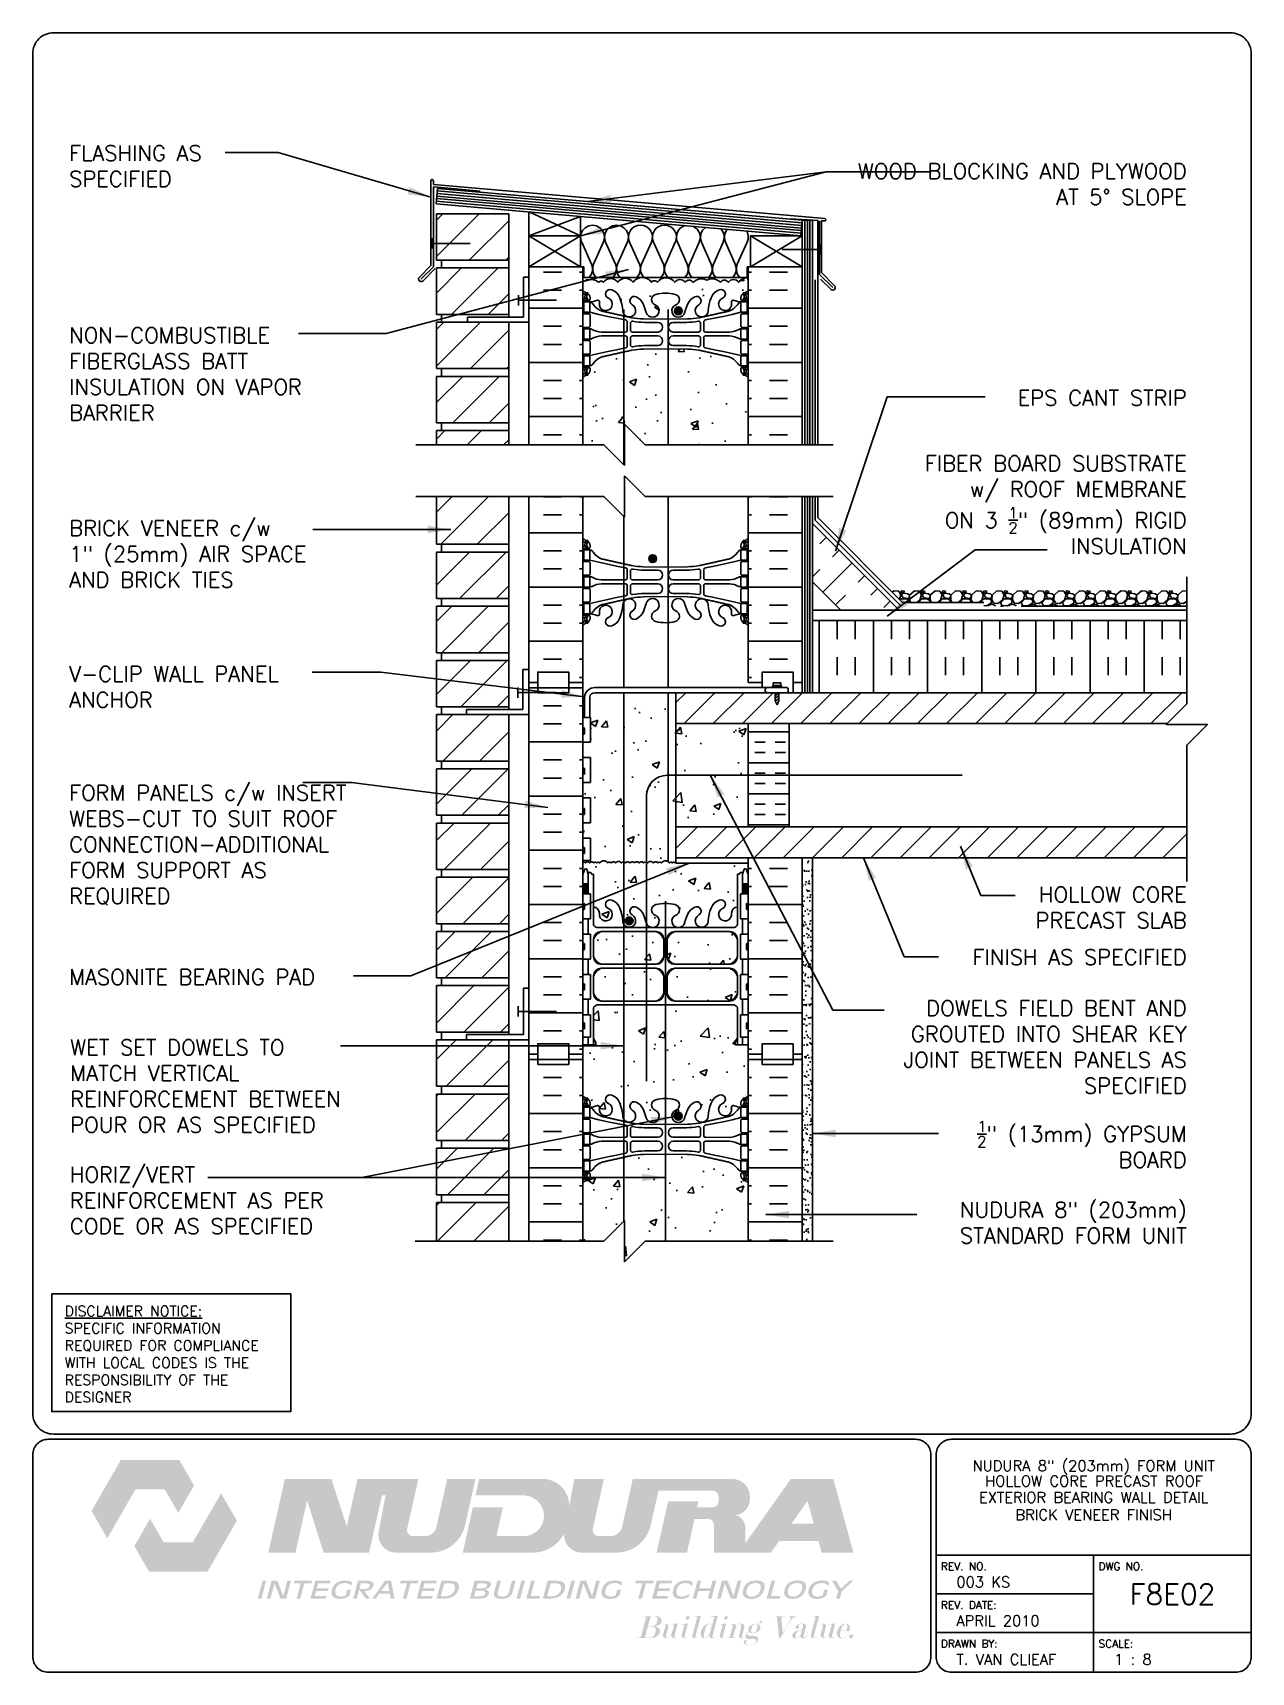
# Paper-space layout 'F8E02' of a CAD drawing. Header units: inches. Extents: x 0.42 to 7.8, y 0.49 to 10.41.
# The model-space entities are those that its viewports show. They can reach past a viewport. Long polylines and large blocks are cut down to what shows.
import ezdxf
from ezdxf.enums import TextEntityAlignment as Align

# ---------------------------------------------------------------- set-up
doc = ezdxf.new("R2010")
doc.units = ezdxf.units.IN
doc.header["$LTSCALE"] = 0.5
doc.header["$MEASUREMENT"] = 0
doc.linetypes.add('DASHED2', pattern=[0.375, 0.25, -0.125])
for name, color, linetype in [('HATCH', 12, 'Continuous'), ('line25', 2, 'Continuous'), ('LINE3', 3, 'Continuous'), ('LINE50', 5, 'Continuous'), ('LINE9', 9, 'Continuous'), ('LOGO', 7, 'Continuous'), ('TBK_LINE65', 3, 'Continuous'), ('TBK_TEXT', 4, 'Continuous'), ('TEXT', 4, 'Continuous'), ('Web_Edge', 9, 'Continuous')]:
    doc.layers.add(name, color=color, linetype=linetype)
doc.styles.add('DIM', font='romans.shx', dxfattribs={"width": 0.7})
doc.styles.add('ROMANS', font='romans.shx', dxfattribs={"height": 0.75})
doc.dimstyles.new('ext_12', dxfattribs={"dimscale": 12, "dimtxt": 0.09375, "dimasz": 0.09375, "dimexe": 0.09375, "dimexo": 0.0625, "dimgap": 0.0625, "dimtad": 1, "dimdec": 1, "dimzin": 3, "dimdsep": 46, "dimlunit": 4, "dimtxsty": 'DIM', "dimcen": 0.09, "dimdle": 0.09375, "dimclrt": 4, "dimadec": 0, "dimazin": 0, "dimtfac": 1, "dimtdec": 1, "dimtmove": 2, "dimatfit": 3, "dimfxl": 1, "dimfrac": 2, "dimtolj": 1, "dimtzin": 0, "dimarcsym": 0})
pattern_1 = [(180, (68.3697, 20.9866), (-2e-16, -1.5), []), (180, (68.3697, 20.4866), (-2e-16, -1.5), [0.5, -0.5]), (180, (68.3697, 19.9866), (-2e-16, -1.5), [0.5, -0.5])]
pattern_2 = [(45, (68.3697, 20.9866), (-0.707107, 0.707107), [])]
pattern_3 = [(50, (0, 0), (3.5863, -0.31376), [0.375, -4.125]), (355, (0, 0), (-0.693757, 3.76096), [0.3, -3.3]), (100.4514, (0.299, -0.026), (2.892544, 3.4472), [0.3187, -3.50571]), (46.1842, (0, 1), (5.33621, -0.8276), [0.5625, -6.1875]), (96.6356, (0.4447, 0.931), (4.67331, 4.87059), [0.47805, -5.25857]), (351.1842, (0, 1), (4.67331, 4.87059), [0.45, -4.95]), (21, (0.5, 0.75), (2.984535, -2.013094), [0.375, -4.125]), (326, (0.5, 0.75), (1.216577, 3.62575), [0.3, -3.3]), (71.4514, (0.7487, 0.5822), (4.20111, 1.612656), [0.3187, -3.50571]), (37.5, (0, 0), (0.060799, 1.664469), [0, -3.26, 0, -3.35, 0, -3.3125]), (7.5, (0, 0), (1.315348, 1.972059), [0, -1.91, 0, -3.185, 0, -1.2625]), (327.5, (-1.115, 0), (2.669112, -0.1127744), [0, -1.25, 0, -3.9, 0, -5.175]), (317.5, (-1.615, 0), (2.91593, 0.500525), [0, -1.625, 0, -2.59, 0, -3.675])]

psp = doc.layouts.new('F8E02')

# ---------------------------------------------------------------- texts
at = {"layer": 'TBK_TEXT', "color": 7, "style": 'ROMANS'}
for s, p in [('REV. NO.', (5.9215, 1.107)), ('DWG NO.', (6.876, 1.107)), ('REV. DATE:', (5.9215, 0.8726)), ('DRAWN BY:', (5.9215, 0.6382)), ('SCALE:', (6.876, 0.6382))]:
    psp.add_text(s, height=0.04688, dxfattribs=at).set_placement(p)
at = {"layer": 'TEXT', "insert": (0.6134, 2.7065), "char_height": 0.0625, "width": 1.41371, "attachment_point": 1, "style": 'ROMANS'}
psp.add_mtext('{\\Fromans.shx|c1;\\LDISCLAIMER NOTICE:\\l\\PSPECIFIC INFORMATION REQUIRED FOR COMPLIANCE WITH LOCAL CODES IS THE RESPONSIBILITY OF THE DESIGNER}', dxfattribs=at)

msp = doc.modelspace()

# ---------------------------------------------------------------- texts
at = {"layer": 'TEXT', "char_height": 0.75, "style": 'ROMANS'}
for s, insert, width, attachment_point in [('FLASHING AS \\PSPECIFIED', (139.647, 202.395), 8.7776, 1), ('\\A1;WOOD BLOCKING AND PLYWOOD \\PAT 5%%D SLOPE', (193.813, 201.523), 17.3954, 3), ('NON-COMBUSTIBLE\\PFIBERGLASS BATT INSULATION ON VAPOR BARRIER', (139.647, 193.572), 12.44051, 1), ('\\A1;EPS CANT STRIP', (193.813, 190.545), 9.59335, 3), ('\\A1;FIBER BOARD SUBSTRATE\\Pw/ ROOF MEMBRANE \\PON 3 {\\H0.7x;\\S1/2;}" (89mm) RIGID \\PINSULATION', (193.813, 187.369), 26.1134, 3), ('BRICK VENEER c/w \\P1" (25mm) AIR SPACE AND BRICK TIES', (139.647, 182.607), 14.56426, 4), ('V-CLIP WALL PANEL ANCHOR', (139.647, 177.171), 12.44051, 1), ('FORM PANELS c/w INSERT WEBS-CUT TO SUIT ROOF CONNECTION-ADDITIONAL\\PFORM SUPPORT AS \\PREQUIRED', (139.647, 168.504), 14.56613, 4), ('HOLLOW CORE PRECAST SLAB', (193.813, 166.485), 12.93494, 3), ('FINISH AS SPECIFIED', (193.813, 163.457), 15.67841, 3), ('MASONITE BEARING PAD', (139.647, 162.492), 15.40017, 1), ('DOWELS FIELD BENT AND GROUTED INTO SHEAR KEY JOINT BETWEEN PANELS AS SPECIFIED', (193.813, 160.98), 17.21743, 3), ('WET SET DOWELS TO MATCH VERTICAL REINFORCEMENT BETWEEN POUR OR AS SPECIFIED', (139.704, 156.834), 15.31511, 4), ('\\A1;{\\H0.7x;\\S1/2;}" (13mm) GYPSUM \\PBOARD', (193.813, 155.143), 17.21743, 3), ('HORIZ/VERT REINFORCEMENT AS PER CODE OR AS SPECIFIED', (139.681, 152.922), 14.36832, 1), ('NUDURA 8" (203mm) STANDARD FORM UNIT', (193.813, 151.216), 17.21743, 3)]:
    msp.add_mtext(s, dxfattribs=dict(at, insert=insert, width=width, attachment_point=attachment_point))

# ---------------------------------------------------------------- blocks, each defined once
blk = doc.blocks.new('TITLEBLOCK-Tag')
at = {"style": 'ROMANS'}
for tag, height, p in [('TITLE_LINE_1', 0.065, (0.927, -0.1328)), ('TITLE_LINE_2', 0.065, (0.9294, -0.2258)), ('CENTRE-LINE-3', 0.065, (0.927, -0.3246)), ('TITLE_LINE_4', 0.065, (0.927, -0.4299)), ('TITLE_LINE_5', 0.065, (0.927, -0.526)), ('DWG', 0.125, (1.4043, -0.9102))]:
    blk.add_attdef(tag, text='', height=height, dxfattribs=at).set_placement(p, align=Align.MIDDLE_CENTER)
for tag, p in [('LATEST_REVISION', (0.0954, -0.8366)), ('REVISION_DATE', (0.0954, -1.071)), ('DRAWN_BY', (0.0954, -1.3053)), ('SCALE', (1.0499, -1.3053))]:
    blk.add_attdef(tag, text='', height=0.065, dxfattribs=at).set_placement(p, align=Align.MIDDLE_LEFT)

# ---------------------------------------------------------------- hatches: boundary and pattern name
at = {"layer": 'HATCH'}
h = msp.add_hatch(dxfattribs=at)
h.set_pattern_fill('ANSI31', color=256, scale=10, style=0)
h.set_pattern_definition([(45, (159.7533, 197.545), (-0.883883, 0.883883), [])])
h.paths.add_polyline_path([(160.95, 199.083), (157.45, 199.083), (157.45, 196.833), (160.95, 196.833)])
h.paths.add_polyline_path([(160.95, 191.208), (157.45, 191.208), (157.45, 188.958), (160.95, 188.958)])
h.paths.add_polyline_path([(160.95, 188.583), (157.45, 188.583), (157.45, 187.888), (160.95, 187.888)])
h.paths.add_polyline_path([(160.95, 193.833), (158.95, 193.833), (157.45, 193.833), (157.45, 191.583), (160.95, 191.583)])
h.paths.add_polyline_path([(160.95, 196.458), (157.45, 196.458), (157.45, 194.208), (160.95, 194.208)])
h.paths.add_polyline_path([(160.954, 177.451), (157.45, 177.451), (157.45, 175.201), (160.955, 175.201)])
h.paths.add_polyline_path([(160.953, 180.076), (157.45, 180.076), (157.45, 177.826), (160.954, 177.826)])
h.paths.add_polyline_path([(160.952, 182.701), (157.45, 182.701), (157.45, 180.451), (160.953, 180.451)])
h.paths.add_polyline_path([(160.951, 185.388), (157.45, 185.388), (157.45, 183.076), (160.952, 183.076)])
h.paths.add_polyline_path([(160.953, 166.951), (157.45, 166.951), (157.45, 164.701), (160.953, 164.701)])
h.paths.add_polyline_path([(160.954, 169.576), (157.45, 169.576), (157.45, 167.326), (160.953, 167.326)])
h.paths.add_polyline_path([(160.954, 172.201), (157.45, 172.201), (157.45, 169.951), (160.954, 169.951)])
h.paths.add_polyline_path([(160.955, 174.826), (157.45, 174.826), (157.45, 172.576), (160.954, 172.576)])
h.paths.add_polyline_path([(160.953, 164.326), (157.45, 164.326), (157.45, 162.076), (160.953, 162.076)])
h.paths.add_polyline_path([(160.952, 161.701), (157.45, 161.701), (157.45, 159.451), (160.952, 159.451)])
h.paths.add_polyline_path([(160.951, 151.201), (157.45, 151.201), (157.45, 149.329), (160.95, 149.329)])
h.paths.add_polyline_path([(160.951, 153.826), (157.45, 153.826), (157.45, 151.576), (160.951, 151.576)])
h.paths.add_polyline_path([(160.952, 156.451), (157.45, 156.451), (157.45, 154.201), (160.951, 154.201)])
h.paths.add_polyline_path([(160.952, 159.076), (158.912, 159.076), (157.45, 159.076), (157.45, 156.826), (160.952, 156.826)])
h = msp.add_hatch(dxfattribs=at)
h.set_pattern_fill('INSUL', color=256, scale=7, style=0)
h.set_pattern_definition([(0, (-2761.6138, -217.6176), (0, 2.625), []), (0, (-2761.6138, -216.7426), (0, 2.625), [0.875, -0.875]), (0, (-2761.6138, -215.8676), (0, 2.625), [0.875, -0.875])])
h.paths.add_polyline_path([(164.548, 196.52), (161.923, 196.52), (161.923, 187.895), (164.548, 187.895)])
h = msp.add_hatch(dxfattribs=at)
h.set_pattern_fill('INSUL', color=256, scale=7, style=0)
h.set_pattern_definition([(180, (3098.7094, -217.6176), (0, 2.625), []), (180, (3098.7094, -216.7426), (0, 2.625), [0.875, -0.875]), (180, (3098.7094, -215.8676), (0, 2.625), [0.875, -0.875])])
h.paths.add_polyline_path([(175.173, 196.52), (172.548, 196.52), (172.548, 187.895), (175.173, 187.895)])
h = msp.add_hatch(dxfattribs=at)
h.set_pattern_fill('AR-CONC', color=256, scale=0.5)
h.set_pattern_definition(pattern_3)
edge = h.paths.add_edge_path()
edge.add_arc((172.202, 151.8), 0.5, 46.21089, 66.42182)
edge.add_line((172.402, 152.258), (172.312, 152.258))
edge.add_line((172.312, 152.258), (172.312, 152.3))
edge.add_arc((172.452, 152.507), 0.25, 180, 235.9442, ccw=False)
edge.add_line((172.202, 152.507), (172.202, 152.575))
edge.add_arc((172.264, 152.575), 0.0625, 90, 180, ccw=False)
edge.add_line((172.264, 152.637), (172.312, 152.637))
edge.add_line((172.312, 152.637), (172.312, 152.707))
edge.add_line((172.312, 152.707), (172.207, 152.707))
edge.add_arc((172.329, 153.05), 0.364, 212.04242, 250.33874, ccw=False)
edge.add_arc((171.406, 152.439), 0.743, 34.22802, 73.81071)
edge.add_spline(control_points=[(171.613, 153.153), (170.176, 153.473)], knot_values=[0, 0, 1, 1], degree=1, periodic=0)
edge.add_arc((169.62, 150.541), 2.984, 79.25462, 90.09947)
edge.add_line((169.614, 153.525), (168.548, 153.541))
edge.add_line((168.548, 153.541), (167.481, 153.525))
edge.add_arc((167.476, 150.541), 2.984, 89.90053, 100.74538)
edge.add_spline(control_points=[(166.92, 153.473), (165.482, 153.153)], knot_values=[0, 0, 1, 1], degree=1, periodic=0)
edge.add_arc((165.69, 152.439), 0.743, 106.18929, 145.77198)
edge.add_arc((164.766, 153.05), 0.364, 289.66126, 327.95758, ccw=False)
edge.add_line((164.889, 152.707), (164.784, 152.707))
edge.add_line((164.784, 152.707), (164.784, 152.637))
edge.add_line((164.784, 152.637), (164.831, 152.637))
edge.add_arc((164.831, 152.575), 0.0625, 0, 90, ccw=False)
edge.add_line((164.894, 152.575), (164.894, 152.507))
edge.add_arc((164.644, 152.507), 0.25, 304.0558, 360, ccw=False)
edge.add_line((164.784, 152.3), (164.784, 152.258))
edge.add_line((164.784, 152.258), (164.694, 152.258))
edge.add_arc((164.894, 151.8), 0.5, 113.57818, 133.78911)
edge.add_line((164.548, 152.161), (164.548, 149.329))
edge.add_line((164.548, 149.329), (165.562, 149.329))
edge.add_line((165.562, 149.329), (166.562, 150.329))
edge.add_line((166.562, 150.329), (166.562, 149.329))
edge.add_line((166.562, 149.329), (166.562, 148.329))
edge.add_line((166.562, 148.329), (167.562, 149.329))
edge.add_line((167.562, 149.329), (172.548, 149.329))
edge.add_line((172.548, 149.329), (172.548, 152.161))
h.paths.add_polyline_path([(172.548, 158.388), (172.548, 158.834), (171.918, 158.834), (171.918, 158.946), (172.038, 159.146), (172.038, 160.615, 0.268138), (171.877, 160.763), (165.219, 160.763, 0.268156), (165.058, 160.615), (165.058, 159.146), (165.178, 158.946), (165.178, 158.834), (164.548, 158.834), (164.548, 158.388), (164.548, 156.353, 0.088416), (164.694, 156.256), (164.784, 156.256), (164.784, 156.214, -0.249069), (164.894, 156.007), (164.894, 155.94, -0.414214), (164.831, 155.877), (164.784, 155.877), (164.784, 155.807), (164.889, 155.807, 0.085348), (165.218, 155.883, -0.669601), (165.351, 155.762, 2.087231), (165.785, 155.987, -1), (165.948, 156.396, -0.21345), (166.34, 156.007, -0.069923), (166.477, 155.363, 1.702394), (166.927, 155.675, -0.940793), (167.13, 156.059, -0.173075), (167.476, 155.692), (167.619, 155.305, 1.612474), (168.051, 155.665, -0.734872), (168.074, 156.176, -0.068475), (168.548, 156.238, -0.068475), (169.022, 156.176, -0.734872), (169.045, 155.665, 1.612474), (169.477, 155.305), (169.619, 155.692, -0.173075), (169.965, 156.059, -0.940793), (170.169, 155.675, 1.702394), (170.618, 155.363, -0.069923), (170.755, 156.007, -0.21345), (171.148, 156.396, -1), (171.311, 155.987, 2.087231), (171.745, 155.762, -0.669601), (171.877, 155.883, 0.085348), (172.207, 155.807), (172.312, 155.807), (172.312, 155.877), (172.264, 155.877, -0.414214), (172.202, 155.94), (172.202, 156.007, -0.249069), (172.312, 156.214), (172.312, 156.256), (172.402, 156.256, 0.088416), (172.548, 156.353)])
h.paths.add_polyline_path([(168.472, 162.167, 0.225652), (168.097, 162.542), (165.433, 162.542, 0.225652), (165.058, 162.167), (165.058, 161.326, 0.225652), (165.433, 160.951), (168.097, 160.951, 0.225652), (168.472, 161.326)])
h.paths.add_polyline_path([(168.472, 163.107), (168.472, 163.948, 0.225652), (168.097, 164.323), (165.433, 164.323, 0.225652), (165.058, 163.948), (165.058, 163.107, 0.225652), (165.433, 162.732), (168.097, 162.732, 0.225652)])
h.paths.add_polyline_path([(172.038, 163.948, 0.225652), (171.663, 164.323), (168.999, 164.323, 0.225652), (168.624, 163.948), (168.624, 163.107, 0.225652), (168.999, 162.732), (171.663, 162.732, 0.225652), (172.038, 163.107)])
h.paths.add_polyline_path([(172.038, 162.167, 0.225652), (171.663, 162.542), (168.999, 162.542, 0.225652), (168.624, 162.167), (168.624, 161.326, 0.225652), (168.999, 160.951), (171.663, 160.951, 0.225652), (172.038, 161.326)])
h.paths.add_polyline_path([(172.038, 167.105), (172.138, 167.105), (172.138, 167.135, -0.414214), (172.188, 167.185), (172.314, 167.185), (172.363, 167.335, -0.6), (172.463, 167.335), (172.548, 167.075), (172.548, 167.638), (169.048, 167.638), (169.048, 167.671, 0.086928), (169.017, 167.64, 0.520567), (168.879, 167.64, 0.520567), (168.741, 167.64, 0.520567), (168.342, 167.64, 0.520567), (168.182, 167.64, 0.520567), (167.961, 167.64, 0.520567), (167.68, 167.64, 0.520567), (167.494, 167.64, 0.520567), (167.267, 167.64, 0.507124), (167.048, 167.64, 0.507124), (166.829, 167.64, 0.520567), (166.602, 167.64, 0.520567), (166.415, 167.64, 0.520567), (166.135, 167.64, 0.520567), (165.913, 167.64, 0.520567), (165.753, 167.64, 0.520567), (165.355, 167.64, 0.520567), (165.217, 167.64, 0.520567), (165.079, 167.64, 0.520567), (164.872, 167.64, 0.520567), (164.668, 167.64, 0.498871), (164.548, 167.654), (164.548, 167.075), (164.633, 167.335, -0.6), (164.733, 167.335), (164.782, 167.185), (164.908, 167.185, -0.414214), (164.958, 167.135), (164.958, 167.105), (165.058, 167.105), (165.058, 165.504, -0.380397), (165.351, 165.209, 2.087231), (165.785, 165.433, -1), (165.948, 165.842, -0.21345), (166.34, 165.453, -0.069923), (166.477, 164.809, 1.702394), (166.927, 165.122, -0.940793), (167.13, 165.505, -0.173075), (167.476, 165.138), (167.619, 164.751, 1.612474), (168.051, 165.111, -0.734872), (168.074, 165.622, -0.068475), (168.548, 165.684, -0.068475), (169.022, 165.622, -0.734872), (169.045, 165.111, 1.612474), (169.477, 164.751), (169.619, 165.138, -0.173075), (169.965, 165.505, -0.940793), (170.169, 165.122, 1.702394), (170.618, 164.809, -0.069923), (170.755, 165.453, -0.21345), (171.148, 165.842, -1), (171.311, 165.433, 2.087231), (171.745, 165.209, -0.380392), (172.038, 165.504)])
h.paths.add_polyline_path([(169.048, 175.888), (165.117, 175.888, 0.366745), (164.874, 175.677), (164.874, 174.693), (164.913, 174.693), (164.913, 173.493), (164.548, 173.493), (164.548, 172.743), (164.913, 172.743), (164.913, 171.543), (164.548, 171.543), (164.548, 170.793), (164.913, 170.793), (164.913, 169.593), (164.548, 169.593), (164.548, 168.843), (164.913, 168.843), (164.913, 167.763), (164.548, 167.763), (164.548, 167.654, -0.498871), (164.668, 167.64, -0.520567), (164.872, 167.64, -0.520567), (165.079, 167.64, -0.520567), (165.217, 167.64, -0.520567), (165.355, 167.64, -0.520567), (165.753, 167.64, -0.520567), (165.913, 167.64, -0.520567), (166.135, 167.64, -0.520567), (166.415, 167.64, -0.520567), (166.602, 167.64, -0.520567), (166.829, 167.64, -0.507124), (167.048, 167.64, -0.507124), (167.267, 167.64, -0.520567), (167.494, 167.64, -0.520567), (167.68, 167.64, -0.520567), (167.961, 167.64, -0.520567), (168.182, 167.64, -0.520567), (168.342, 167.64, -0.520567), (168.741, 167.64, -0.520567), (168.879, 167.64, -0.520567), (169.017, 167.64, -0.086928), (169.048, 167.671), (169.048, 167.888)])
h.paths.add_polyline_path([(171.148, 195.4, -1), (171.311, 194.991, 2.087231), (171.745, 194.767, -0.638777), (171.87, 194.89, 0.087457), (172.207, 194.811), (172.312, 194.811), (172.312, 194.881), (172.264, 194.881, -0.414214), (172.202, 194.944), (172.202, 195.011, -0.249069), (172.312, 195.218), (172.312, 195.26), (172.402, 195.26, 0.088416), (172.548, 195.357), (172.548, 195.985, 0.259173), (172.096, 195.766, 0.520567), (171.597, 195.766, 0.520567), (171.21, 195.766, 0.336749), (170.548, 195.871, 0.336749), (169.886, 195.766, 0.520567), (169.499, 195.766, 0.520567), (168.999, 195.766, 0.520567), (168.153, 195.766, 0.520567), (167.871, 195.766, 0.520567), (166.976, 195.766, 0.520567), (166.236, 195.766, 0.520567), (165.543, 195.766, 0.520567), (165.323, 195.766, 0.321585), (164.548, 195.791), (164.548, 195.357, 0.088416), (164.694, 195.26), (164.784, 195.26), (164.784, 195.218, -0.249069), (164.894, 195.011), (164.894, 194.944, -0.414214), (164.831, 194.881), (164.784, 194.881), (164.784, 194.811), (164.889, 194.811, 0.087457), (165.226, 194.89, -0.638777), (165.351, 194.767, 2.087231), (165.785, 194.991, -1), (165.948, 195.4, -0.21345), (166.34, 195.011, -0.068226), (166.476, 194.383, 1.753171), (166.927, 194.679, -0.940793), (167.13, 195.063, -0.173075), (167.476, 194.696), (167.619, 194.309, 1.612474), (168.051, 194.669, -0.734872), (168.074, 195.18, -0.068475), (168.548, 195.242, -0.068475), (169.022, 195.18, -0.734872), (169.045, 194.669, 1.612474), (169.477, 194.309), (169.619, 194.696, -0.173075), (169.965, 195.063, -0.940793), (170.169, 194.679, 1.753171), (170.62, 194.383, -0.068226), (170.755, 195.011, -0.21345)])
h = msp.add_hatch(dxfattribs=at)
h.set_pattern_fill('AR-CONC', color=256, scale=0.5)
h.set_pattern_definition(pattern_3)
edge = h.paths.add_edge_path()
edge.add_arc((172.202, 190.804), 0.5, 46.21089, 66.42182)
edge.add_line((172.402, 191.262), (172.312, 191.262))
edge.add_line((172.312, 191.262), (172.312, 191.304))
edge.add_arc((172.452, 191.511), 0.25, 180, 235.9442, ccw=False)
edge.add_line((172.202, 191.511), (172.202, 191.579))
edge.add_arc((172.264, 191.579), 0.0625, 90, 180, ccw=False)
edge.add_line((172.264, 191.641), (172.312, 191.641))
edge.add_line((172.312, 191.641), (172.312, 191.711))
edge.add_line((172.312, 191.711), (172.207, 191.711))
edge.add_arc((172.329, 192.054), 0.364, 214.97751, 250.33874, ccw=False)
edge.add_arc((171.406, 191.443), 0.743, 32.79192, 73.81071)
edge.add_spline(control_points=[(171.613, 192.157), (170.176, 192.477)], knot_values=[0, 0, 1, 1], degree=1, periodic=0)
edge.add_arc((169.62, 189.546), 2.984, 79.25462, 90.09947)
edge.add_line((169.614, 192.529), (168.548, 192.545))
edge.add_line((168.548, 192.545), (167.481, 192.529))
edge.add_arc((167.476, 189.546), 2.984, 89.90053, 100.74538)
edge.add_spline(control_points=[(166.92, 192.477), (165.482, 192.157)], knot_values=[0, 0, 1, 1], degree=1, periodic=0)
edge.add_arc((165.69, 191.443), 0.743, 106.18929, 147.20808)
edge.add_arc((164.766, 192.054), 0.364, 289.66126, 325.02249, ccw=False)
edge.add_line((164.889, 191.711), (164.784, 191.711))
edge.add_line((164.784, 191.711), (164.784, 191.641))
edge.add_line((164.784, 191.641), (164.831, 191.641))
edge.add_arc((164.831, 191.579), 0.0625, 0, 90, ccw=False)
edge.add_line((164.894, 191.579), (164.894, 191.511))
edge.add_arc((164.644, 191.511), 0.25, 304.0558, 360, ccw=False)
edge.add_line((164.784, 191.304), (164.784, 191.262))
edge.add_line((164.784, 191.262), (164.694, 191.262))
edge.add_arc((164.894, 190.804), 0.5, 113.57818, 133.78911)
edge.add_line((164.548, 191.165), (164.548, 187.888))
edge.add_line((164.548, 187.888), (165.562, 187.888))
edge.add_line((165.562, 187.888), (166.562, 186.888))
edge.add_line((166.562, 186.888), (166.562, 188.888))
edge.add_line((166.562, 188.888), (167.562, 187.888))
edge.add_line((167.562, 187.888), (172.548, 187.888))
edge.add_line((172.548, 187.888), (172.548, 191.165))
h = msp.add_hatch(dxfattribs=at)
h.set_pattern_fill('INSUL', color=256, scale=7, style=0)
h.set_pattern_definition([(0, (-2761.6138, -220.6218), (0, 2.625), []), (0, (-2761.6138, -219.7468), (0, 2.625), [0.875, -0.875]), (0, (-2761.6138, -218.8718), (0, 2.625), [0.875, -0.875])])
h.paths.add_polyline_path([(164.548, 185.388), (161.923, 185.388), (161.923, 176.388), (162.36, 176.388), (162.36, 176.888), (163.86, 176.888), (163.86, 176.388), (164.548, 176.388)])
h = msp.add_hatch(dxfattribs=at)
h.set_pattern_fill('INSUL', color=256, scale=7, style=0)
h.set_pattern_definition([(180, (3098.7094, -220.6218), (0, 2.625), []), (180, (3098.7094, -219.7468), (0, 2.625), [0.875, -0.875]), (180, (3098.7094, -218.8718), (0, 2.625), [0.875, -0.875])])
h.paths.add_polyline_path([(175.173, 185.388), (172.548, 185.388), (172.548, 176.388), (173.235, 176.388), (173.235, 176.888), (174.735, 176.888), (174.735, 176.388), (175.173, 176.388)])
h = msp.add_hatch(dxfattribs=at)
h.set_pattern_fill('INSUL', color=256, scale=7, angle=45, style=0)
h.set_pattern_definition([(45, (68.3697, 20.9866), (-1.856155, 1.856155), []), (45, (67.751, 21.6054), (-1.856155, 1.856155), [0.875, -0.875]), (45, (67.1323, 22.224), (-1.856155, 1.856155), [0.875, -0.875])])
h.paths.add_polyline_path([(176.921, 180.013), (179.75, 180.013), (175.673, 184.09), (175.673, 181.261)])
h = msp.add_hatch(dxfattribs=at)
h.set_pattern_fill('INSUL', color=256, scale=7, angle=90, style=0)
h.set_pattern_definition([(90, (68.3697, 20.9866), (-2.625, 2e-16), []), (90, (67.4947, 20.9866), (-2.625, 2e-16), [0.875, -0.875]), (90, (66.6197, 20.9866), (-2.625, 2e-16), [0.875, -0.875])])
h.paths.add_polyline_path([(175.673, 179.388), (175.673, 175.888), (193.813, 175.888), (193.813, 179.388)])
h = msp.add_hatch(dxfattribs=at)
h.set_pattern_fill('INSUL', color=256, scale=7, style=0)
h.set_pattern_definition([(0, (-2761.6138, -238.6218), (0, 2.625), []), (0, (-2761.6138, -237.7468), (0, 2.625), [0.875, -0.875]), (0, (-2761.6138, -236.8718), (0, 2.625), [0.875, -0.875])])
h.paths.add_polyline_path([(161.923, 158.388), (162.36, 158.388), (162.36, 158.888), (163.86, 158.888), (163.86, 158.388), (164.548, 158.388), (164.548, 176.388), (163.86, 176.388), (163.86, 176.888), (162.36, 176.888), (162.36, 176.388), (161.923, 176.388)])
h = msp.add_hatch(dxfattribs=at)
h.set_pattern_fill('ANSI31', color=256, scale=8, style=0)
h.set_pattern_definition(pattern_2)
h.paths.add_polyline_path([(192.852, 174.388), (193.813, 175.349), (193.813, 175.888), (169.048, 175.888), (169.048, 174.388)])
h = msp.add_hatch(dxfattribs=at)
h.set_pattern_fill('AR-CONC', color=256, scale=0.5)
h.paths.add_polyline_path([(172.548, 174.388), (169.048, 174.388), (169.048, 169.388), (172.548, 169.388)])
h = msp.add_hatch(dxfattribs=at)
h.set_pattern_fill('INSUL', color=256, scale=4, angle=180, style=0)
h.set_pattern_definition(pattern_1)
h.paths.add_polyline_path([(174.548, 174.388), (172.548, 174.388), (172.548, 170.513), (174.548, 170.513)])
h = msp.add_hatch(dxfattribs=at)
h.set_pattern_fill('INSUL', color=256, scale=4, angle=180, style=0)
h.set_pattern_definition(pattern_1)
h.paths.add_polyline_path([(172.548, 169.388), (174.548, 169.388), (174.548, 170.513), (172.548, 170.513)])
h = msp.add_hatch(dxfattribs=at)
h.set_pattern_fill('ANSI31', color=256, scale=8, style=0)
h.set_pattern_definition(pattern_2)
h.paths.add_polyline_path([(169.048, 169.388), (169.048, 167.888), (193.813, 167.888), (193.813, 169.388)])
h = msp.add_hatch(dxfattribs=at)
h.set_pattern_fill('INSUL', color=256, scale=7, style=0)
h.set_pattern_definition([(180, (3098.7094, -238.6218), (0, 2.625), []), (180, (3098.7094, -237.7468), (0, 2.625), [0.875, -0.875]), (180, (3098.7094, -236.8718), (0, 2.625), [0.875, -0.875])])
h.paths.add_polyline_path([(175.173, 167.888), (172.548, 167.888), (172.548, 158.388), (173.235, 158.388), (173.235, 158.888), (174.735, 158.888), (174.735, 158.388), (175.173, 158.388)])
h = msp.add_hatch(dxfattribs=at)
h.set_pattern_fill('AR-SAND', color=256, scale=0.25, style=0)
h.set_pattern_definition([(37.5, (-0.28587, -0.21852), (-0.01574834, 0.48170594), [0, -0.38, 0, -0.425, 0, -0.40625]), (7.5, (-0.2859, -0.2185), (0.4424442, 0.7055365), [0, -0.205, 0, -0.3425, 0, -0.13125]), (327.5, (-0.59337, -0.2185), (0.7785355, 0.00141476), [0, -0.125, 0, -0.45, 0, -0.5875]), (317.5, (-0.5934, -0.2185), (0.7515317, 0.2194189), [0, -0.0625, 0, -0.295, 0, -0.3375])])
h.paths.add_polyline_path([(175.173, 158.329), (175.173, 149.329), (175.673, 149.329), (175.673, 167.888), (175.173, 167.888)])
h = msp.add_hatch(dxfattribs=at)
h.set_pattern_fill('INSUL', color=256, scale=7, style=0)
h.set_pattern_definition([(0, (-2761.6138, -256.6218), (0, 2.625), []), (0, (-2761.6138, -255.7468), (0, 2.625), [0.875, -0.875]), (0, (-2761.6138, -254.8718), (0, 2.625), [0.875, -0.875])])
h.paths.add_polyline_path([(161.923, 149.329), (164.548, 149.329), (164.548, 158.388), (163.86, 158.388), (163.86, 158.888), (162.36, 158.888), (162.36, 158.388), (161.923, 158.388)])
h = msp.add_hatch(dxfattribs=at)
h.set_pattern_fill('INSUL', color=256, scale=7, style=0)
h.set_pattern_definition([(180, (3098.7094, -256.6218), (0, 2.625), []), (180, (3098.7094, -255.7468), (0, 2.625), [0.875, -0.875]), (180, (3098.7094, -254.8718), (0, 2.625), [0.875, -0.875])])
h.paths.add_polyline_path([(172.548, 149.329), (175.173, 149.329), (175.173, 158.388), (174.735, 158.388), (174.735, 158.888), (173.235, 158.888), (173.235, 158.388), (172.548, 158.388)])
at = {"layer": 'LINE3'}
h = msp.add_hatch(color=256, dxfattribs=at)
h.paths.add_polyline_path([(169.356, 194.416, 0.831395), (168.987, 194.416)])
h.paths.add_polyline_path([(169.359, 194.382, 0.045935), (169.356, 194.416), (168.987, 194.416, 0.045935), (168.984, 194.382, 1)])
h = msp.add_hatch(color=256, dxfattribs=at)
h.paths.add_polyline_path([(168.108, 182.412, 0.831395), (167.74, 182.412)])
h.paths.add_polyline_path([(168.112, 182.378, 0.045935), (168.108, 182.412), (167.74, 182.412, 0.045935), (167.737, 182.378, 1)])
h = msp.add_hatch(color=256, dxfattribs=at)
h.paths.add_polyline_path([(166.974, 164.874, 0.831395), (166.605, 164.874)])
h.paths.add_polyline_path([(166.977, 164.84, 0.045935), (166.974, 164.874), (166.605, 164.874, 0.045935), (166.602, 164.84, 1)])
h = msp.add_hatch(color=256, dxfattribs=at)
h.paths.add_polyline_path([(169.356, 155.412, 0.831395), (168.987, 155.412)])
h.paths.add_polyline_path([(169.359, 155.378, 0.045935), (169.356, 155.412), (168.987, 155.412, 0.045935), (168.984, 155.378, 1)])

# ---------------------------------------------------------------- linework, layer by layer
at = {"layer": 'HATCH'}
for p, q in [((157.173, 196.572), (157.173, 200.683)), ((157.298, 200.683), (157.298, 200.507)), ((176.264, 198.847), (157.298, 200.507)), ((157.298, 196.52), (157.298, 200.381)), ((159.563, 200.183), (157.298, 200.381)), ((175.162, 198.642), (157.481, 200.189)), ((175.118, 198.144), (157.437, 199.691)), ((175.129, 198.269), (157.448, 199.816)), ((175.14, 198.393), (157.459, 199.94)), ((175.151, 198.518), (157.47, 200.065)), ((164.423, 198.955), (161.923, 198.02)), ((161.938, 199.172), (164.423, 198.02)), ((175.923, 198.754), (174.616, 198.845)), ((175.298, 187.888), (175.298, 198.771)), ((175.423, 187.888), (175.423, 198.771)), ((175.548, 187.888), (175.548, 198.771)), ((175.923, 187.888), (175.923, 198.754)), ((176.017, 196.149), (176.017, 198.746)), ((176.254, 198.734), (176.11, 198.743)), ((176.11, 196.232), (176.11, 198.743)), ((164.423, 196.52), (161.923, 198.02)), ((164.423, 198.02), (161.923, 196.52)), ((164.486, 197.716), (164.965, 196.643)), ((165.545, 197.717), (165.066, 196.643)), ((165.645, 197.716), (166.124, 196.643)), ((166.704, 197.717), (166.225, 196.643)), ((166.804, 197.716), (167.284, 196.643)), ((167.864, 197.716), (167.385, 196.643)), ((167.965, 197.716), (168.445, 196.643)), ((169.025, 197.716), (168.546, 196.643)), ((169.127, 197.716), (169.606, 196.643)), ((170.186, 197.716), (169.707, 196.643)), ((170.288, 197.716), (170.767, 196.643)), ((171.347, 197.716), (170.868, 196.643)), ((171.449, 197.716), (171.928, 196.643)), ((172.508, 197.716), (172.029, 196.643)), ((172.673, 196.52), (175.173, 198.02)), ((172.673, 198.02), (175.173, 196.52)), ((157.173, 196.572), (156.604, 196.003)), ((157.298, 196.52), (156.693, 195.914)), ((157.386, 196.431), (156.781, 195.826)), ((176.017, 196.149), (176.653, 195.512)), ((176.11, 196.232), (176.742, 195.601)), ((176.066, 195.922), (176.565, 195.424)), ((175.298, 175.888), (175.298, 185.388)), ((175.423, 175.888), (175.423, 185.388)), ((175.548, 175.888), (175.548, 185.388)), ((175.923, 184.37), (175.923, 185.388)), ((180.03, 180.263), (175.923, 184.37)), ((179.61, 180.827), (179.535, 180.758)), ((179.85, 180.806), (179.61, 180.826)), ((179.961, 180.627), (179.851, 180.807)), ((179.889, 180.404), (179.96, 180.626)), ((179.916, 180.377), (179.97, 180.437)), ((179.949, 180.797), (179.989, 180.697)), ((180.02, 180.826), (179.95, 180.796)), ((179.97, 180.437), (180.23, 180.437)), ((179.989, 180.697), (180.139, 180.787)), ((179.989, 180.607), (180.069, 180.487)), ((180.09, 180.707), (179.99, 180.607)), ((180.14, 180.787), (180.02, 180.827)), ((183.978, 180.263), (180.03, 180.263)), ((180.07, 180.486), (180.32, 180.456)), ((180.291, 180.677), (180.091, 180.707)), ((180.229, 180.438), (180.359, 180.348)), ((180.371, 180.605), (180.291, 180.675)), ((180.32, 180.457), (180.37, 180.547)), ((180.36, 180.347), (180.336, 180.263)), ((180.368, 180.408), (180.43, 180.263)), ((180.379, 180.617), (180.369, 180.407)), ((180.37, 180.547), (180.37, 180.607)), ((180.61, 180.827), (180.38, 180.617)), ((180.85, 180.806), (180.61, 180.826)), ((180.731, 180.263), (180.88, 180.377)), ((180.813, 180.263), (180.97, 180.437)), ((180.961, 180.627), (180.851, 180.807)), ((180.88, 180.376), (180.96, 180.626)), ((180.949, 180.797), (180.989, 180.697)), ((181.02, 180.826), (180.95, 180.796)), ((180.97, 180.437), (181.23, 180.437)), ((180.989, 180.697), (181.139, 180.787)), ((180.989, 180.607), (181.069, 180.487)), ((181.09, 180.707), (180.99, 180.607)), ((181.14, 180.787), (181.02, 180.827)), ((181.07, 180.486), (181.32, 180.456)), ((181.291, 180.677), (181.091, 180.707)), ((181.229, 180.438), (181.359, 180.348)), ((181.371, 180.605), (181.291, 180.675)), ((181.32, 180.457), (181.37, 180.547)), ((181.36, 180.347), (181.336, 180.263)), ((181.368, 180.408), (181.43, 180.263)), ((181.379, 180.617), (181.369, 180.407)), ((181.37, 180.547), (181.37, 180.607)), ((181.61, 180.827), (181.38, 180.617)), ((181.85, 180.806), (181.61, 180.826)), ((181.731, 180.263), (181.88, 180.377)), ((181.813, 180.263), (181.97, 180.437)), ((181.961, 180.627), (181.851, 180.807)), ((181.88, 180.376), (181.96, 180.626)), ((181.949, 180.797), (181.989, 180.697)), ((182.02, 180.826), (181.95, 180.796)), ((181.97, 180.437), (182.23, 180.437)), ((181.989, 180.697), (182.139, 180.787)), ((181.989, 180.607), (182.069, 180.487)), ((182.09, 180.707), (181.99, 180.607)), ((182.14, 180.787), (182.02, 180.827)), ((182.07, 180.486), (182.32, 180.456)), ((182.291, 180.677), (182.091, 180.707)), ((182.229, 180.438), (182.359, 180.348)), ((182.371, 180.605), (182.291, 180.675)), ((182.32, 180.457), (182.37, 180.547)), ((182.36, 180.347), (182.336, 180.263)), ((182.368, 180.408), (182.43, 180.263)), ((182.379, 180.617), (182.369, 180.407)), ((182.37, 180.547), (182.37, 180.607)), ((182.61, 180.827), (182.38, 180.617)), ((182.85, 180.806), (182.61, 180.826)), ((182.731, 180.263), (182.88, 180.377)), ((182.813, 180.263), (182.97, 180.437)), ((182.961, 180.627), (182.851, 180.807)), ((182.88, 180.376), (182.96, 180.626)), ((182.949, 180.797), (182.989, 180.697)), ((183.02, 180.826), (182.95, 180.796)), ((182.97, 180.437), (183.23, 180.437)), ((182.989, 180.697), (183.139, 180.787)), ((182.989, 180.607), (183.069, 180.487)), ((183.09, 180.707), (182.99, 180.607)), ((183.14, 180.787), (183.02, 180.827)), ((183.07, 180.486), (183.32, 180.456)), ((183.291, 180.677), (183.091, 180.707)), ((183.229, 180.438), (183.359, 180.348)), ((183.371, 180.605), (183.291, 180.675)), ((183.32, 180.457), (183.37, 180.547)), ((183.36, 180.347), (183.336, 180.263)), ((183.368, 180.408), (183.43, 180.263)), ((183.379, 180.617), (183.369, 180.407)), ((183.37, 180.547), (183.37, 180.607)), ((183.61, 180.827), (183.38, 180.617)), ((183.85, 180.806), (183.61, 180.826)), ((183.731, 180.263), (183.88, 180.377)), ((183.813, 180.263), (183.97, 180.437)), ((183.961, 180.627), (183.851, 180.807)), ((183.88, 180.376), (183.96, 180.626)), ((183.949, 180.797), (183.989, 180.697)), ((184.02, 180.826), (183.95, 180.796)), ((183.97, 180.437), (184.23, 180.437)), ((183.989, 180.697), (184.139, 180.787)), ((183.989, 180.607), (184.069, 180.487)), ((184.09, 180.707), (183.99, 180.607)), ((184.14, 180.787), (184.02, 180.827)), ((184.07, 180.486), (184.32, 180.456)), ((184.291, 180.677), (184.091, 180.707)), ((184.229, 180.438), (184.359, 180.348)), ((184.371, 180.605), (184.291, 180.675)), ((184.32, 180.457), (184.37, 180.547)), ((184.36, 180.347), (184.32, 180.207)), ((184.368, 180.408), (184.448, 180.218)), ((184.379, 180.617), (184.369, 180.407)), ((184.37, 180.547), (184.37, 180.607)), ((184.61, 180.827), (184.38, 180.617)), ((184.85, 180.806), (184.61, 180.826)), ((184.66, 180.207), (184.88, 180.377)), ((184.79, 180.237), (184.97, 180.437)), ((184.961, 180.627), (184.851, 180.807)), ((184.88, 180.376), (184.96, 180.626)), ((184.949, 180.797), (184.989, 180.697)), ((185.02, 180.826), (184.95, 180.796)), ((184.97, 180.437), (185.23, 180.437)), ((184.989, 180.697), (185.139, 180.787)), ((184.989, 180.607), (185.069, 180.487)), ((185.09, 180.707), (184.99, 180.607)), ((185.14, 180.787), (185.02, 180.827)), ((185.07, 180.486), (185.32, 180.456)), ((185.291, 180.677), (185.091, 180.707)), ((185.229, 180.438), (185.359, 180.348)), ((185.371, 180.605), (185.291, 180.675)), ((185.32, 180.457), (185.37, 180.547)), ((185.36, 180.347), (185.32, 180.207)), ((185.368, 180.408), (185.448, 180.218)), ((185.379, 180.617), (185.369, 180.407)), ((185.37, 180.547), (185.37, 180.607)), ((185.61, 180.827), (185.38, 180.617)), ((185.85, 180.806), (185.61, 180.826)), ((185.66, 180.207), (185.88, 180.377)), ((185.79, 180.237), (185.97, 180.437)), ((185.961, 180.627), (185.851, 180.807)), ((185.88, 180.376), (185.96, 180.626)), ((185.949, 180.797), (185.989, 180.697)), ((186.02, 180.826), (185.95, 180.796)), ((185.97, 180.437), (186.23, 180.437)), ((185.989, 180.697), (186.139, 180.787)), ((185.989, 180.607), (186.069, 180.487)), ((186.09, 180.707), (185.99, 180.607)), ((186.14, 180.787), (186.02, 180.827)), ((186.07, 180.486), (186.32, 180.456)), ((186.291, 180.677), (186.091, 180.707)), ((186.229, 180.438), (186.359, 180.348)), ((186.371, 180.605), (186.291, 180.675)), ((186.32, 180.457), (186.37, 180.547)), ((186.36, 180.347), (186.32, 180.207)), ((186.368, 180.408), (186.448, 180.218)), ((186.379, 180.617), (186.369, 180.407)), ((186.37, 180.547), (186.37, 180.607)), ((186.61, 180.827), (186.38, 180.617)), ((186.85, 180.806), (186.61, 180.826)), ((186.66, 180.207), (186.88, 180.377)), ((186.79, 180.237), (186.97, 180.437)), ((186.961, 180.627), (186.851, 180.807)), ((186.88, 180.376), (186.96, 180.626)), ((186.949, 180.797), (186.989, 180.697)), ((187.02, 180.826), (186.95, 180.796)), ((186.97, 180.437), (187.23, 180.437)), ((186.989, 180.697), (187.139, 180.787)), ((186.989, 180.607), (187.069, 180.487)), ((187.09, 180.707), (186.99, 180.607)), ((187.14, 180.787), (187.02, 180.827)), ((187.07, 180.486), (187.32, 180.456)), ((187.291, 180.677), (187.091, 180.707)), ((187.229, 180.438), (187.359, 180.348)), ((187.371, 180.605), (187.291, 180.675)), ((187.32, 180.457), (187.37, 180.547)), ((187.36, 180.347), (187.32, 180.207)), ((187.368, 180.408), (187.448, 180.218)), ((187.379, 180.617), (187.369, 180.407)), ((187.37, 180.547), (187.37, 180.607)), ((187.61, 180.827), (187.38, 180.617)), ((187.85, 180.806), (187.61, 180.826)), ((187.66, 180.207), (187.88, 180.377)), ((187.79, 180.237), (187.97, 180.437)), ((187.961, 180.627), (187.851, 180.807)), ((187.88, 180.376), (187.96, 180.626)), ((187.949, 180.797), (187.989, 180.697)), ((188.02, 180.826), (187.95, 180.796)), ((187.97, 180.437), (188.23, 180.437)), ((187.989, 180.697), (188.139, 180.787)), ((187.989, 180.607), (188.069, 180.487)), ((188.09, 180.707), (187.99, 180.607)), ((188.14, 180.787), (188.02, 180.827)), ((188.07, 180.486), (188.32, 180.456)), ((188.291, 180.677), (188.091, 180.707)), ((188.229, 180.438), (188.359, 180.348)), ((188.371, 180.605), (188.291, 180.675)), ((188.32, 180.457), (188.37, 180.547)), ((188.36, 180.347), (188.32, 180.207)), ((188.368, 180.408), (188.448, 180.218)), ((188.379, 180.617), (188.369, 180.407)), ((188.37, 180.547), (188.37, 180.607)), ((188.61, 180.827), (188.38, 180.617)), ((188.85, 180.806), (188.61, 180.826)), ((188.66, 180.207), (188.88, 180.377)), ((188.79, 180.237), (188.97, 180.437)), ((188.961, 180.627), (188.851, 180.807)), ((188.88, 180.376), (188.96, 180.626)), ((188.949, 180.797), (188.989, 180.697)), ((189.02, 180.826), (188.95, 180.796)), ((188.97, 180.437), (189.23, 180.437)), ((188.989, 180.697), (189.139, 180.787)), ((188.989, 180.607), (189.069, 180.487)), ((189.09, 180.707), (188.99, 180.607)), ((189.14, 180.787), (189.02, 180.827)), ((189.07, 180.486), (189.32, 180.456)), ((189.291, 180.677), (189.091, 180.707)), ((189.229, 180.438), (189.359, 180.348)), ((189.371, 180.605), (189.291, 180.675)), ((189.32, 180.457), (189.37, 180.547)), ((189.36, 180.347), (189.32, 180.207)), ((189.368, 180.408), (189.448, 180.218)), ((189.379, 180.617), (189.369, 180.407)), ((189.37, 180.547), (189.37, 180.607)), ((189.61, 180.827), (189.38, 180.617)), ((189.85, 180.806), (189.61, 180.826)), ((189.66, 180.207), (189.88, 180.377)), ((189.79, 180.237), (189.97, 180.437)), ((189.961, 180.627), (189.851, 180.807)), ((189.88, 180.376), (189.96, 180.626)), ((189.949, 180.797), (189.989, 180.697)), ((190.02, 180.826), (189.95, 180.796)), ((189.97, 180.437), (190.23, 180.437)), ((189.989, 180.697), (190.139, 180.787)), ((189.989, 180.607), (190.069, 180.487)), ((190.09, 180.707), (189.99, 180.607)), ((190.14, 180.787), (190.02, 180.827)), ((190.07, 180.486), (190.32, 180.456)), ((190.291, 180.677), (190.091, 180.707)), ((190.229, 180.438), (190.359, 180.348)), ((190.371, 180.605), (190.291, 180.675)), ((190.32, 180.457), (190.37, 180.547)), ((190.36, 180.347), (190.32, 180.207)), ((190.368, 180.408), (190.448, 180.218)), ((190.379, 180.617), (190.369, 180.407)), ((190.37, 180.547), (190.37, 180.607)), ((190.61, 180.827), (190.38, 180.617)), ((190.85, 180.806), (190.61, 180.826)), ((190.66, 180.207), (190.88, 180.377)), ((190.79, 180.237), (190.97, 180.437)), ((190.961, 180.627), (190.851, 180.807)), ((190.88, 180.376), (190.96, 180.626)), ((190.949, 180.797), (190.989, 180.697)), ((191.02, 180.826), (190.95, 180.796)), ((190.97, 180.437), (191.23, 180.437)), ((190.989, 180.697), (191.139, 180.787)), ((190.989, 180.607), (191.069, 180.487)), ((191.09, 180.707), (190.99, 180.607)), ((191.14, 180.787), (191.02, 180.827)), ((191.07, 180.486), (191.32, 180.456)), ((191.291, 180.677), (191.091, 180.707)), ((191.229, 180.439), (191.359, 180.349)), ((191.371, 180.605), (191.291, 180.675)), ((191.32, 180.457), (191.37, 180.547)), ((191.36, 180.347), (191.32, 180.207)), ((191.368, 180.408), (191.448, 180.218)), ((191.379, 180.617), (191.369, 180.407)), ((191.37, 180.547), (191.37, 180.607)), ((191.61, 180.827), (191.38, 180.617)), ((191.85, 180.806), (191.61, 180.826)), ((191.66, 180.207), (191.88, 180.377)), ((191.79, 180.237), (191.97, 180.437)), ((191.961, 180.627), (191.851, 180.807)), ((191.88, 180.376), (191.96, 180.626)), ((191.949, 180.797), (191.989, 180.697)), ((192.02, 180.826), (191.95, 180.796)), ((191.97, 180.437), (192.23, 180.437)), ((191.989, 180.697), (192.139, 180.787)), ((191.989, 180.607), (192.069, 180.487)), ((192.09, 180.707), (191.99, 180.607)), ((192.14, 180.787), (192.02, 180.827)), ((192.07, 180.486), (192.32, 180.456)), ((192.291, 180.677), (192.091, 180.707)), ((192.229, 180.439), (192.359, 180.349)), ((192.371, 180.605), (192.291, 180.675)), ((192.32, 180.457), (192.37, 180.547)), ((192.36, 180.347), (192.32, 180.207)), ((192.368, 180.408), (192.448, 180.218)), ((192.379, 180.617), (192.369, 180.407)), ((192.37, 180.547), (192.37, 180.607)), ((192.61, 180.827), (192.38, 180.617)), ((192.85, 180.806), (192.61, 180.826)), ((192.66, 180.207), (192.88, 180.377)), ((192.79, 180.237), (192.97, 180.437)), ((192.961, 180.627), (192.851, 180.807)), ((192.88, 180.376), (192.96, 180.626)), ((192.949, 180.797), (192.989, 180.697)), ((193.02, 180.826), (192.95, 180.796)), ((192.97, 180.437), (193.23, 180.437)), ((192.989, 180.697), (193.139, 180.787)), ((192.989, 180.607), (193.069, 180.487)), ((193.09, 180.707), (192.99, 180.607)), ((193.14, 180.787), (193.02, 180.827)), ((193.07, 180.486), (193.32, 180.456)), ((193.291, 180.677), (193.091, 180.707)), ((193.229, 180.439), (193.359, 180.349)), ((193.371, 180.605), (193.291, 180.675)), ((193.32, 180.457), (193.37, 180.547)), ((193.36, 180.347), (193.32, 180.207)), ((193.368, 180.409), (193.448, 180.219)), ((193.379, 180.617), (193.369, 180.407)), ((193.37, 180.547), (193.37, 180.607)), ((193.61, 180.827), (193.38, 180.617)), ((193.813, 180.809), (193.61, 180.826)), ((193.66, 180.207), (193.813, 180.326)), ((193.79, 180.237), (193.813, 180.262)), ((183.978, 180.138), (183.978, 180.138)), ((184.109, 180.098), (183.978, 180.109)), ((184.32, 180.206), (184.11, 180.096)), ((184.187, 180.075), (184.21, 180.127)), ((184.21, 180.127), (184.37, 180.177)), ((184.369, 180.177), (184.529, 180.117)), ((184.449, 180.216), (184.659, 180.206)), ((184.53, 180.116), (184.549, 180.075)), ((184.88, 180.086), (184.779, 180.075)), ((184.861, 180.116), (184.791, 180.236)), ((185.109, 180.098), (184.859, 180.118)), ((184.928, 180.075), (184.879, 180.087)), ((185.32, 180.206), (185.11, 180.096)), ((185.187, 180.075), (185.21, 180.127)), ((185.21, 180.127), (185.37, 180.177)), ((185.369, 180.177), (185.529, 180.117)), ((185.449, 180.216), (185.659, 180.206)), ((185.53, 180.116), (185.549, 180.075)), ((185.88, 180.086), (185.779, 180.075)), ((185.861, 180.116), (185.791, 180.236)), ((186.109, 180.098), (185.859, 180.118)), ((185.928, 180.075), (185.879, 180.087)), ((186.32, 180.206), (186.11, 180.096)), ((186.187, 180.075), (186.21, 180.127)), ((186.21, 180.127), (186.37, 180.177)), ((186.369, 180.177), (186.529, 180.117)), ((186.449, 180.216), (186.659, 180.206)), ((186.53, 180.116), (186.549, 180.075)), ((186.88, 180.086), (186.779, 180.075)), ((186.861, 180.116), (186.791, 180.236)), ((187.109, 180.098), (186.859, 180.118)), ((186.928, 180.075), (186.879, 180.087)), ((187.32, 180.206), (187.11, 180.096)), ((187.187, 180.075), (187.21, 180.127)), ((187.21, 180.127), (187.37, 180.177)), ((187.369, 180.177), (187.529, 180.117)), ((187.449, 180.216), (187.659, 180.206)), ((187.53, 180.116), (187.549, 180.075)), ((187.88, 180.086), (187.779, 180.075)), ((187.861, 180.116), (187.791, 180.236)), ((188.109, 180.098), (187.859, 180.118)), ((187.928, 180.075), (187.879, 180.087)), ((188.32, 180.206), (188.11, 180.096)), ((188.187, 180.075), (188.21, 180.127)), ((188.21, 180.127), (188.37, 180.177)), ((188.369, 180.177), (188.529, 180.117)), ((188.449, 180.216), (188.659, 180.206)), ((188.53, 180.116), (188.549, 180.075)), ((188.88, 180.086), (188.779, 180.075)), ((188.861, 180.116), (188.791, 180.236)), ((189.109, 180.098), (188.859, 180.118)), ((188.928, 180.075), (188.879, 180.087)), ((189.32, 180.206), (189.11, 180.096)), ((189.187, 180.075), (189.21, 180.127)), ((189.21, 180.127), (189.37, 180.177)), ((189.369, 180.177), (189.529, 180.117)), ((189.449, 180.216), (189.659, 180.206)), ((189.53, 180.116), (189.549, 180.075)), ((189.88, 180.086), (189.779, 180.075)), ((189.861, 180.116), (189.791, 180.236)), ((190.109, 180.098), (189.859, 180.118)), ((189.928, 180.075), (189.879, 180.087)), ((190.32, 180.206), (190.11, 180.096)), ((190.187, 180.075), (190.21, 180.127)), ((190.21, 180.127), (190.37, 180.177)), ((190.369, 180.177), (190.529, 180.117)), ((190.449, 180.216), (190.659, 180.206)), ((190.53, 180.116), (190.549, 180.075)), ((190.88, 180.086), (190.779, 180.075)), ((190.861, 180.116), (190.791, 180.236)), ((191.109, 180.098), (190.859, 180.118)), ((190.928, 180.075), (190.879, 180.087)), ((191.32, 180.206), (191.11, 180.096)), ((191.187, 180.075), (191.21, 180.127)), ((191.21, 180.127), (191.37, 180.177)), ((191.369, 180.177), (191.529, 180.117)), ((191.449, 180.216), (191.659, 180.206)), ((191.53, 180.116), (191.549, 180.075)), ((191.88, 180.086), (191.779, 180.075)), ((191.861, 180.116), (191.791, 180.236)), ((192.109, 180.098), (191.859, 180.118)), ((191.928, 180.075), (191.879, 180.087)), ((192.32, 180.206), (192.11, 180.096)), ((192.187, 180.075), (192.21, 180.127)), ((192.21, 180.127), (192.37, 180.177)), ((192.369, 180.177), (192.529, 180.117)), ((192.449, 180.216), (192.659, 180.206)), ((192.53, 180.116), (192.549, 180.075)), ((192.88, 180.086), (192.779, 180.075)), ((192.861, 180.116), (192.791, 180.236)), ((193.109, 180.098), (192.859, 180.118)), ((192.928, 180.075), (192.879, 180.087)), ((193.32, 180.206), (193.11, 180.096)), ((193.187, 180.075), (193.21, 180.127)), ((193.21, 180.127), (193.37, 180.177)), ((193.369, 180.177), (193.529, 180.117)), ((193.449, 180.216), (193.659, 180.206)), ((193.53, 180.116), (193.549, 180.075)), ((193.813, 180.078), (193.779, 180.075)), ((193.813, 180.199), (193.791, 180.236))]:
    msp.add_line(p, q, dxfattribs=at)
at = {"layer": 'HATCH', "color": 6, "linetype": 'DASHED2', "ltscale": 0.5}
for points in [[(163.235, 196.52), (164.592, 196.52), (164.592, 195.999), (168.548, 195.999)], [(173.86, 196.52), (172.504, 196.52), (172.504, 195.999), (168.548, 195.999)]]:
    msp.add_lwpolyline(points, dxfattribs=at)
at = {"layer": 'HATCH'}
for points in [[(164.548, 195.791, -0.321585), (165.323, 195.766, -0.520567), (165.543, 195.766, -0.520567), (166.236, 195.766, -0.520567), (166.976, 195.766, -0.520567), (167.871, 195.766, -0.520567), (168.153, 195.766, -0.520567), (168.999, 195.766, -0.520567), (169.499, 195.766, -0.520567), (169.886, 195.766, -0.336749), (170.548, 195.871)], [(172.548, 195.985, 0.259173), (172.096, 195.766, 0.520567), (171.597, 195.766, 0.520567), (171.21, 195.766, 0.336749), (170.548, 195.871)], [(167.048, 167.64, 0.507124), (166.829, 167.64, 0.520567), (166.602, 167.64, 0.520567), (166.415, 167.64, 0.520567), (166.135, 167.64, 0.520567), (165.913, 167.64, 0.520567), (165.753, 167.64, 0.520567), (165.355, 167.64, 0.520567), (165.217, 167.64, 0.520567), (165.079, 167.64, 0.520567), (164.872, 167.64, 0.520567), (164.668, 167.64, 0.520567), (164.544, 167.65)], [(167.048, 167.64, -0.507124), (167.267, 167.64, -0.520567), (167.494, 167.64, -0.520567), (167.68, 167.64, -0.520567), (167.961, 167.64, -0.520567), (168.182, 167.64, -0.520567), (168.342, 167.64, -0.520567), (168.741, 167.64, -0.520567), (168.879, 167.64, -0.520567), (169.017, 167.64, -0.086928), (169.048, 167.671, -0.086928)]]:
    msp.add_lwpolyline(points, format="xyb", dxfattribs=at)
for centre, radius, start, end in [((157.235, 200.683), 0.0625, 0, 180), ((165.015, 197.953), 0.58, 335.96637, 204.06937), ((166.174, 197.953), 0.58, 335.96637, 204.06937), ((167.33, 197.953), 0.577, 89.6769, 204.2169), ((167.338, 197.953), 0.577, 335.78337, 90.40226), ((168.492, 197.953), 0.577, 89.59774, 204.21663), ((168.499, 197.953), 0.577, 335.7831, 90.3231), ((169.653, 197.953), 0.577, 105.03513, 204.21663), ((176.259, 198.791), 0.0567, 265, 85), ((169.66, 197.953), 0.577, 335.7831, 64.7825), ((170.814, 197.953), 0.577, 125.17579, 204.21663), ((170.821, 197.953), 0.577, 335.7831, 44.72689), ((171.975, 197.953), 0.577, 138.93841, 204.21663), ((171.982, 197.953), 0.577, 335.7831, 30.98378), ((164.436, 196.407), 0.58, 315.31494, 24.06937), ((165.595, 196.407), 0.58, 155.96637, 224.68506), ((165.595, 196.407), 0.58, 315.31494, 24.06937), ((166.755, 196.407), 0.58, 155.96637, 224.68506), ((166.754, 196.407), 0.58, 315.31494, 24.06937), ((167.914, 196.407), 0.58, 155.93063, 224.68506), ((167.915, 196.407), 0.58, 315.31494, 24.06937), ((169.075, 196.407), 0.58, 155.93063, 224.68506), ((169.077, 196.407), 0.58, 315.31494, 24.06937), ((170.236, 196.407), 0.58, 155.93063, 224.68506), ((170.238, 196.407), 0.58, 315.31494, 24.06937), ((171.397, 196.407), 0.58, 155.93063, 224.68506), ((171.399, 196.407), 0.58, 315.31494, 24.06937), ((172.558, 196.407), 0.58, 155.93063, 224.68506), ((156.708, 195.93), 0.127, 144.7902, 305.2098), ((165.595, 196.407), 0.58, 270, 270.04582), ((165.595, 196.407), 0.58, 269.9771, 270), ((167.913, 196.407), 0.58, 270, 273.69649), ((167.915, 196.407), 0.58, 280.11219, 281.35653), ((172.232, 196.407), 0.58, 297.67982, 302.97697), ((176.653, 195.512), 0.125, 225, 45)]:
    msp.add_arc(centre, radius, start, end, dxfattribs=at)
at = {"layer": 'line25'}
for p, q in [((157.427, 199.567), (157.492, 200.314)), ((175.172, 198.767), (157.492, 200.314)), ((175.107, 198.02), (157.427, 199.567)), ((157.45, 196.833), (157.45, 199.083)), ((157.45, 199.083), (160.95, 199.083)), ((160.95, 199.083), (160.95, 194.083)), ((161.923, 199.173), (161.923, 196.52)), ((164.423, 196.52), (164.423, 198.955)), ((175.107, 198.02), (175.172, 198.767)), ((175.173, 198.02), (175.173, 198.771)), ((175.673, 198.771), (175.173, 198.771)), ((175.673, 187.888), (175.673, 198.771)), ((164.423, 198.02), (161.923, 198.02)), ((157.45, 196.833), (160.95, 196.833)), ((157.45, 194.208), (157.45, 196.458)), ((157.45, 196.458), (160.95, 196.458)), ((157.7, 196.458), (157.7, 196.833)), ((157.7, 196.458), (157.7, 196.833)), ((161.923, 196.52), (164.423, 196.52)), ((164.548, 196.52), (164.423, 196.52)), ((164.548, 196.52), (164.548, 187.888)), ((172.548, 196.52), (172.673, 196.52)), ((172.548, 187.888), (172.548, 196.52)), ((157.45, 194.208), (160.95, 194.208)), ((157.45, 191.583), (157.45, 193.833)), ((157.45, 193.833), (160.95, 193.833)), ((157.7, 193.833), (157.7, 194.208)), ((160.95, 193.833), (160.95, 187.888)), ((157.45, 191.583), (160.95, 191.583)), ((157.7, 191.208), (157.7, 191.583)), ((157.45, 188.958), (157.45, 191.208)), ((157.45, 191.208), (160.95, 191.208)), ((157.45, 188.958), (160.95, 188.958)), ((157.45, 187.888), (157.45, 188.583)), ((157.45, 188.583), (160.95, 188.583)), ((157.7, 188.583), (157.7, 188.958)), ((157.45, 183.076), (157.45, 185.388)), ((160.955, 175.081), (160.951, 185.388)), ((164.548, 185.388), (164.548, 176.388)), ((172.548, 185.388), (172.548, 176.388)), ((175.673, 175.888), (175.673, 185.388)), ((179.875, 179.888), (175.673, 184.09)), ((157.45, 183.076), (160.95, 183.076)), ((157.45, 180.451), (157.45, 182.701)), ((157.45, 182.701), (160.95, 182.701)), ((157.7, 182.701), (157.7, 183.076)), ((157.7, 182.701), (157.7, 183.076)), ((177.046, 179.888), (175.673, 181.261)), ((157.45, 180.451), (160.95, 180.451)), ((157.7, 180.076), (157.7, 180.451)), ((157.7, 180.076), (157.7, 180.451)), ((157.45, 177.826), (157.45, 180.076)), ((157.45, 180.076), (160.95, 180.076)), ((157.45, 177.826), (160.95, 177.826)), ((157.45, 175.201), (157.45, 177.451)), ((157.45, 177.451), (160.95, 177.451)), ((157.7, 177.451), (157.7, 177.826)), ((157.7, 177.451), (157.7, 177.826)), ((164.548, 176.388), (164.548, 174.693)), ((175.173, 176.388), (175.173, 175.888)), ((157.45, 175.201), (160.955, 175.201)), ((157.45, 172.576), (157.45, 174.826)), ((157.45, 174.826), (160.955, 174.826)), ((157.7, 174.826), (157.7, 175.201)), ((157.7, 174.826), (157.7, 175.201)), ((160.955, 174.831), (160.952, 159.326)), ((164.548, 174.693), (164.548, 158.388)), ((164.548, 174.693), (164.913, 174.693)), ((164.913, 173.493), (164.913, 174.693)), ((164.548, 173.493), (164.913, 173.493)), ((157.45, 172.576), (160.954, 172.576)), ((157.7, 172.201), (157.7, 172.576)), ((157.7, 172.201), (157.7, 172.576)), ((164.548, 172.743), (164.913, 172.743)), ((164.913, 171.543), (164.913, 172.743)), ((157.45, 169.951), (157.45, 172.201)), ((157.45, 172.201), (160.954, 172.201)), ((164.548, 171.543), (164.913, 171.543)), ((164.548, 170.793), (164.913, 170.793)), ((164.913, 169.593), (164.913, 170.793)), ((157.45, 169.951), (160.954, 169.951)), ((157.7, 169.576), (157.7, 169.951)), ((157.7, 169.576), (157.7, 169.951)), ((157.45, 167.326), (157.45, 169.576)), ((157.45, 169.576), (160.954, 169.576)), ((164.548, 169.593), (164.913, 169.593)), ((169.048, 169.388), (193.813, 169.388)), ((164.548, 168.843), (164.913, 168.843)), ((164.913, 168.843), (164.913, 167.763)), ((164.548, 167.763), (164.913, 167.763)), ((169.048, 167.888), (193.813, 167.888)), ((169.048, 167.888), (169.048, 167.638)), ((169.048, 167.638), (172.548, 167.638)), ((172.548, 167.888), (172.548, 158.388)), ((157.45, 167.326), (160.953, 167.326)), ((157.45, 164.701), (157.45, 166.951)), ((157.45, 166.951), (160.953, 166.951)), ((157.7, 166.951), (157.7, 167.326)), ((157.7, 166.951), (157.7, 167.326)), ((164.548, 166.139), (164.913, 166.139)), ((164.913, 164.939), (164.913, 166.139)), ((172.548, 166.139), (172.183, 166.139)), ((172.183, 164.939), (172.183, 166.139)), ((157.45, 164.701), (160.953, 164.701)), ((157.7, 164.326), (157.7, 164.701)), ((157.7, 164.326), (157.7, 164.701)), ((164.548, 164.939), (164.913, 164.939)), ((172.548, 164.939), (172.183, 164.939)), ((157.45, 162.076), (157.45, 164.326)), ((157.45, 164.326), (160.953, 164.326)), ((164.548, 164.189), (164.913, 164.189)), ((164.913, 162.989), (164.913, 164.189)), ((172.548, 164.189), (172.183, 164.189)), ((172.183, 162.989), (172.183, 164.189)), ((164.548, 162.989), (164.913, 162.989)), ((172.548, 162.989), (172.183, 162.989)), ((157.45, 162.076), (160.953, 162.076)), ((157.7, 161.701), (157.7, 162.076)), ((157.7, 161.701), (157.7, 162.076)), ((164.548, 162.239), (164.913, 162.239)), ((164.913, 161.039), (164.913, 162.239)), ((172.548, 162.239), (172.183, 162.239)), ((172.183, 161.039), (172.183, 162.239)), ((157.45, 159.451), (157.45, 161.701)), ((157.45, 161.701), (160.952, 161.701)), ((164.548, 161.039), (164.913, 161.039)), ((172.548, 161.039), (172.183, 161.039)), ((164.548, 160.289), (164.913, 160.289)), ((164.913, 160.289), (164.913, 159.209)), ((172.548, 160.289), (172.183, 160.289)), ((172.183, 160.289), (172.183, 159.209)), ((157.45, 159.451), (160.952, 159.451)), ((157.45, 156.826), (157.45, 159.076)), ((157.45, 159.076), (160.95, 159.076)), ((157.7, 159.076), (157.7, 159.451)), ((157.7, 159.076), (157.7, 159.451)), ((160.952, 159.076), (160.95, 149.329)), ((164.548, 159.209), (164.913, 159.209)), ((172.548, 159.209), (172.183, 159.209)), ((164.548, 158.388), (164.548, 149.329)), ((172.548, 158.388), (172.548, 149.329)), ((157.45, 156.826), (160.952, 156.826)), ((157.45, 154.201), (157.45, 156.451)), ((157.45, 156.451), (160.952, 156.451)), ((157.7, 156.451), (157.7, 156.826)), ((157.7, 156.451), (157.7, 156.826)), ((157.45, 154.201), (160.951, 154.201)), ((157.7, 153.826), (157.7, 154.201)), ((157.7, 153.826), (157.7, 154.201)), ((157.45, 151.576), (157.45, 153.826)), ((157.45, 153.826), (160.951, 153.826)), ((157.45, 151.576), (160.95, 151.576)), ((157.45, 149.329), (157.45, 151.201)), ((157.45, 151.201), (160.95, 151.201)), ((157.7, 151.201), (157.7, 151.576)), ((157.7, 151.201), (157.7, 151.576))]:
    msp.add_line(p, q, dxfattribs=at)
msp.add_lwpolyline([(175.173, 198.02), (175.173, 196.52), (172.673, 196.52), (172.673, 198.02)], close=True, dxfattribs=at)
for points in [[(193.813, 179.388), (175.673, 179.388)], [(193.813, 175.888), (169.048, 175.888), (169.048, 167.888)], [(192.852, 174.388), (169.048, 174.388)]]:
    msp.add_lwpolyline(points, dxfattribs=at)
at = {"layer": 'LINE3'}
for p, q in [((166.525, 194.451), (166.525, 186.925)), ((168.677, 194.451), (168.677, 187.888)), ((168.677, 185.388), (168.677, 176.138)), ((166.525, 184.425), (166.525, 176.138)), ((166.525, 175.888), (166.525, 150.292)), ((168.677, 175.888), (168.677, 167.703)), ((168.541, 165.785), (168.541, 149.38))]:
    msp.add_line(p, q, dxfattribs=at)
msp.add_lwpolyline([(167.626, 157.072), (167.626, 170.888, -0.414214), (168.626, 171.888), (182.928, 171.888)], format="xyb", dxfattribs=at)
for centre in [(169.172, 194.382), (167.924, 182.378), (166.789, 164.84), (169.172, 155.378)]:
    msp.add_circle(centre, 0.188, dxfattribs=at)
at = {"layer": 'LINE50', "color": 9, "linetype": 'DASHED2'}
for p, q in [((175.798, 187.888), (175.798, 198.762)), ((175.798, 184.245), (175.798, 185.388)), ((179.968, 180.075), (175.798, 184.245)), ((193.813, 180.075), (179.968, 180.075))]:
    msp.add_line(p, q, dxfattribs=at)
at = {"layer": 'LINE50'}
for p, q in [((161.923, 196.52), (164.548, 196.52)), ((161.923, 187.888), (161.923, 196.52)), ((172.548, 196.52), (175.173, 196.52)), ((175.173, 187.888), (175.173, 196.52)), ((161.923, 176.388), (161.923, 185.388)), ((161.923, 158.388), (161.923, 176.388)), ((173.98, 176.388), (173.98, 176.388)), ((175.173, 158.329), (175.173, 167.888)), ((161.923, 149.329), (161.923, 158.388)), ((175.173, 149.329), (175.173, 158.388))]:
    msp.add_line(p, q, dxfattribs=at)
for points in [[(172.548, 176.388), (173.235, 176.388), (173.235, 176.888), (174.735, 176.888), (174.735, 176.388), (175.173, 176.388), (175.173, 185.388)], [(164.548, 176.388), (163.86, 176.388), (163.86, 176.888), (162.36, 176.888), (162.36, 176.388), (161.923, 176.388)], [(161.923, 176.388), (162.36, 176.388), (162.36, 176.888), (163.86, 176.888), (163.86, 176.388), (164.548, 176.388)], [(164.548, 158.388), (163.86, 158.388), (163.86, 158.888), (162.36, 158.888), (162.36, 158.388), (161.923, 158.388)], [(161.923, 158.388), (162.36, 158.388), (162.36, 158.888), (163.86, 158.888), (163.86, 158.388), (164.548, 158.388)], [(172.548, 158.388), (173.235, 158.388), (173.235, 158.888), (174.735, 158.888), (174.735, 158.388), (175.173, 158.388)], [(175.173, 158.388), (174.735, 158.388), (174.735, 158.888), (173.235, 158.888), (173.235, 158.388), (172.548, 158.388)]]:
    msp.add_lwpolyline(points, dxfattribs=at)
at = {"layer": 'LINE9'}
for p, q in [((157.229, 197.645), (157.229, 197.895)), ((157.229, 197.645), (159.075, 197.645)), ((157.229, 197.645), (157.229, 197.395)), ((176.051, 197.349), (174.205, 197.349)), ((176.051, 197.349), (176.051, 197.599)), ((176.051, 197.349), (176.051, 197.099)), ((161.673, 196.02), (161.673, 194.083)), ((161.673, 196.02), (161.923, 196.02)), ((161.423, 194.895), (161.423, 195.145)), ((161.423, 194.895), (163.269, 194.895)), ((161.423, 194.895), (161.423, 194.645)), ((161.673, 194.083), (158.95, 194.083)), ((158.95, 194.083), (158.95, 193.833)), ((158.95, 193.833), (161.923, 193.833)), ((166.562, 186.888), (166.562, 188.888)), ((167.562, 187.888), (166.562, 188.888)), ((156.45, 187.888), (165.562, 187.888)), ((165.562, 187.888), (166.562, 186.888)), ((167.562, 187.888), (176.673, 187.888)), ((166.562, 184.388), (166.562, 186.388)), ((167.562, 185.388), (166.562, 186.388)), ((156.45, 185.388), (165.562, 185.388)), ((165.562, 185.388), (166.562, 184.388)), ((167.562, 185.388), (176.673, 185.388)), ((161.635, 177.018), (161.635, 175.081)), ((161.635, 177.018), (161.885, 177.018)), ((173.765, 176.365), (173.765, 176.24)), ((173.765, 176.365), (174.14, 176.365)), ((174.14, 176.365), (174.14, 176.24)), ((161.385, 175.893), (161.385, 176.143)), ((161.385, 175.893), (163.231, 175.893)), ((161.385, 175.893), (161.385, 175.643)), ((164.624, 175.695), (164.624, 174.693)), ((164.874, 174.693), (164.874, 175.677)), ((174.449, 176.138), (165.116, 176.138)), ((174.451, 175.888), (165.117, 175.888)), ((173.765, 176.24), (174.14, 176.24)), ((173.765, 176.178), (174.14, 176.178)), ((173.765, 176.178), (174.14, 176.178)), ((173.845, 175.873), (173.871, 175.888)), ((173.845, 175.74), (174.064, 175.866)), ((173.845, 175.615), (174.064, 175.741)), ((173.845, 175.482), (174.064, 175.608)), ((173.859, 176.138), (173.859, 176.178)), ((173.859, 175.49), (173.859, 175.888)), ((173.953, 175.302), (173.859, 175.49)), ((173.953, 175.302), (174.047, 175.49)), ((174.047, 176.138), (174.047, 176.178)), ((174.047, 175.49), (174.047, 175.888)), ((161.635, 175.081), (158.912, 175.081)), ((158.912, 175.081), (158.912, 174.831)), ((158.912, 174.831), (161.912, 174.831)), ((164.548, 173.923), (164.548, 174.143)), ((164.548, 174.088), (164.548, 174.088)), ((164.548, 173.978), (164.548, 173.978)), ((164.588, 174.183), (164.588, 174.183)), ((164.628, 173.923), (164.628, 174.143)), ((172.548, 174.388), (172.548, 169.388)), ((174.548, 174.388), (174.548, 169.388)), ((164.588, 173.883), (164.588, 173.883)), ((164.548, 171.973), (164.548, 172.193)), ((164.548, 172.138), (164.548, 172.138)), ((164.548, 172.028), (164.548, 172.028)), ((164.588, 172.233), (164.588, 172.233)), ((164.588, 171.933), (164.588, 171.933)), ((164.628, 171.973), (164.628, 172.193)), ((164.548, 170.023), (164.548, 170.243)), ((164.548, 170.188), (164.548, 170.188)), ((164.548, 170.078), (164.548, 170.078)), ((164.588, 170.283), (164.588, 170.283)), ((164.588, 169.983), (164.588, 169.983)), ((164.628, 170.023), (164.628, 170.243)), ((164.548, 168.133), (164.548, 168.353)), ((164.588, 168.393), (164.588, 168.393)), ((164.628, 168.133), (164.628, 168.353)), ((164.548, 168.298), (164.548, 168.298)), ((164.548, 168.188), (164.548, 168.188)), ((164.588, 168.093), (164.588, 168.093)), ((175.673, 149.329), (175.673, 167.888)), ((164.548, 165.429), (164.548, 165.649)), ((164.548, 165.594), (164.548, 165.594)), ((164.548, 165.484), (164.548, 165.484)), ((164.588, 165.689), (164.588, 165.689)), ((164.588, 165.389), (164.588, 165.389)), ((164.628, 165.429), (164.628, 165.649)), ((172.468, 165.429), (172.468, 165.649)), ((172.508, 165.689), (172.508, 165.689)), ((172.508, 165.389), (172.508, 165.389)), ((172.548, 165.429), (172.548, 165.649)), ((172.548, 165.594), (172.548, 165.594)), ((172.548, 165.484), (172.548, 165.484)), ((164.548, 163.479), (164.548, 163.699)), ((164.548, 163.644), (164.548, 163.644)), ((164.588, 163.739), (164.588, 163.739)), ((164.628, 163.479), (164.628, 163.699)), ((172.468, 163.479), (172.468, 163.699)), ((172.508, 163.739), (172.508, 163.739)), ((172.548, 163.479), (172.548, 163.699)), ((172.548, 163.644), (172.548, 163.644)), ((164.548, 163.534), (164.548, 163.534)), ((164.588, 163.439), (164.588, 163.439)), ((172.508, 163.439), (172.508, 163.439)), ((172.548, 163.534), (172.548, 163.534)), ((161.662, 161.576), (161.662, 159.326)), ((161.662, 161.576), (161.912, 161.576)), ((164.548, 161.529), (164.548, 161.749)), ((164.548, 161.694), (164.548, 161.694)), ((164.548, 161.584), (164.548, 161.584)), ((164.588, 161.789), (164.588, 161.789)), ((164.588, 161.489), (164.588, 161.489)), ((164.628, 161.529), (164.628, 161.749)), ((172.468, 161.529), (172.468, 161.749)), ((172.508, 161.789), (172.508, 161.789)), ((172.508, 161.489), (172.508, 161.489)), ((172.548, 161.529), (172.548, 161.749)), ((172.548, 161.694), (172.548, 161.694)), ((172.548, 161.584), (172.548, 161.584)), ((161.412, 160.451), (161.412, 160.701)), ((161.412, 160.451), (163.258, 160.451)), ((161.412, 160.451), (161.412, 160.201)), ((164.548, 159.859), (164.548, 159.639)), ((164.548, 159.804), (164.548, 159.804)), ((164.548, 159.694), (164.548, 159.694)), ((164.588, 159.899), (164.588, 159.899)), ((164.588, 159.599), (164.588, 159.599)), ((164.628, 159.859), (164.628, 159.639)), ((172.468, 159.859), (172.468, 159.639)), ((172.508, 159.899), (172.508, 159.899)), ((172.508, 159.599), (172.508, 159.599)), ((172.548, 159.859), (172.548, 159.639)), ((172.548, 159.804), (172.548, 159.804)), ((172.548, 159.694), (172.548, 159.694)), ((161.662, 159.326), (158.912, 159.326)), ((158.912, 159.326), (158.912, 159.076)), ((158.912, 159.076), (161.912, 159.076)), ((166.562, 150.329), (165.562, 149.329)), ((166.562, 149.329), (166.562, 150.329)), ((156.415, 149.329), (165.562, 149.329)), ((166.562, 149.329), (166.562, 148.329)), ((166.562, 148.329), (167.562, 149.329)), ((167.562, 149.329), (176.67, 149.329))]:
    msp.add_line(p, q, dxfattribs=at)
for points in [[(193.813, 181.506), (193.813, 175.349), (192.813, 174.349), (193.813, 174.349), (194.813, 174.349), (193.813, 173.349), (193.813, 166.737)], [(193.813, 179.888), (175.673, 179.888)]]:
    msp.add_lwpolyline(points, dxfattribs=at)
at = {"layer": 'LINE9', "linetype": 'DASHED2', "ltscale": 0.15}
for points in [[(163.86, 176.388), (163.86, 176.388), (163.86, 175.888), (162.36, 175.888), (162.36, 176.388), (162.36, 176.388)], [(163.86, 176.388), (163.86, 176.388), (163.86, 175.888), (162.36, 175.888), (162.36, 176.388), (162.36, 176.388)], [(173.235, 176.388), (173.235, 176.388), (173.235, 176.138)], [(173.235, 175.888), (174.735, 175.888), (174.735, 176.388), (174.735, 176.388)], [(163.86, 158.388), (163.86, 158.388), (163.86, 157.888), (162.36, 157.888), (162.36, 158.388), (162.36, 158.388)], [(163.86, 158.388), (163.86, 158.388), (163.86, 157.888), (162.36, 157.888), (162.36, 158.388), (162.36, 158.388)], [(173.235, 158.388), (173.235, 158.388), (173.235, 157.888), (174.735, 157.888), (174.735, 158.388), (174.735, 158.388)], [(173.235, 158.388), (173.235, 158.388), (173.235, 157.888), (174.735, 157.888), (174.735, 158.388), (174.735, 158.388)]]:
    msp.add_lwpolyline(points, dxfattribs=at)
at = {"layer": 'LINE9'}
for centre, radius, start, end in [((165.12, 175.639), 0.499, 89.35428, 173.57974), ((165.12, 175.639), 0.249, 89.35428, 171.20677), ((173.497, 176.013), 0.125, 89.39473, 270.60527), ((173.765, 176.209), 0.0312, 90, 270), ((174.14, 176.209), 0.0312, 270, 90), ((174.313, 176.012), 0.186, 318.18045, 42.64251), ((164.588, 174.143), 0.04, 90, 180), ((164.588, 173.923), 0.04, 180, 270), ((164.588, 174.143), 0.04, 360, 90), ((164.588, 173.923), 0.04, 270, 0), ((164.588, 172.193), 0.04, 90, 180), ((164.588, 171.973), 0.04, 180, 270), ((164.588, 172.193), 0.04, 360, 90), ((164.588, 171.973), 0.04, 270, 0), ((164.588, 170.243), 0.04, 90, 180), ((164.588, 170.023), 0.04, 180, 270), ((164.588, 170.243), 0.04, 360, 90), ((164.588, 170.023), 0.04, 270, 0), ((164.588, 168.353), 0.04, 90, 180), ((164.588, 168.353), 0.04, 360, 90), ((164.588, 168.133), 0.04, 180, 270), ((164.588, 168.133), 0.04, 270, 0), ((164.588, 165.649), 0.04, 90, 180), ((164.588, 165.429), 0.04, 180, 270), ((164.588, 165.649), 0.04, 360, 90), ((164.588, 165.429), 0.04, 270, 0), ((172.508, 165.649), 0.04, 90, 180), ((172.508, 165.429), 0.04, 180, 270), ((172.508, 165.649), 0.04, 0, 90), ((172.508, 165.429), 0.04, 270, 0), ((164.588, 163.699), 0.04, 90, 180), ((164.588, 163.699), 0.04, 360, 90), ((172.508, 163.699), 0.04, 90, 180), ((172.508, 163.699), 0.04, 0, 90), ((164.588, 163.479), 0.04, 180, 270), ((164.588, 163.479), 0.04, 270, 0), ((172.508, 163.479), 0.04, 180, 270), ((172.508, 163.479), 0.04, 270, 0), ((164.588, 161.749), 0.04, 90, 180), ((164.588, 161.529), 0.04, 180, 270), ((164.588, 161.749), 0.04, 360, 90), ((164.588, 161.529), 0.04, 270, 0), ((172.508, 161.749), 0.04, 90, 180), ((172.508, 161.529), 0.04, 180, 270), ((172.508, 161.749), 0.04, 0, 90), ((172.508, 161.529), 0.04, 270, 0), ((164.588, 159.859), 0.04, 90, 180), ((164.588, 159.639), 0.04, 180, 270), ((164.588, 159.859), 0.04, 0, 90), ((164.588, 159.639), 0.04, 270, 0), ((172.508, 159.859), 0.04, 90, 180), ((172.508, 159.639), 0.04, 180, 270), ((172.508, 159.859), 0.04, 360, 90), ((172.508, 159.639), 0.04, 270, 0)]:
    msp.add_arc(centre, radius, start, end, dxfattribs=at)
at = {"layer": 'Web_Edge'}
for p, q in [((164.548, 194.981), (164.626, 194.981)), ((164.548, 194.881), (164.831, 194.881)), ((164.694, 195.26), (164.784, 195.26)), ((164.694, 194.881), (164.694, 194.811)), ((164.784, 195.26), (164.784, 195.218)), ((164.784, 194.881), (164.784, 194.811)), ((164.894, 195.011), (164.894, 194.944)), ((167.619, 194.309), (167.476, 194.696)), ((169.477, 194.309), (169.619, 194.696)), ((172.202, 195.011), (172.202, 194.944)), ((172.548, 194.881), (172.264, 194.881)), ((172.402, 195.26), (172.312, 195.26)), ((172.312, 195.26), (172.312, 195.218)), ((172.312, 194.881), (172.312, 194.811)), ((172.402, 194.881), (172.402, 194.811)), ((172.548, 194.981), (172.47, 194.981)), ((164.548, 194.241), (164.831, 194.241)), ((164.694, 194.311), (164.694, 194.241)), ((164.784, 194.311), (164.784, 194.241)), ((164.894, 194.179), (164.894, 193.644)), ((166.696, 193.841), (166.696, 193.457)), ((166.848, 193.779), (166.848, 193.457)), ((167.481, 193.993), (168.548, 193.977)), ((167.529, 193.825), (168.175, 193.825)), ((169.614, 193.993), (168.548, 193.977)), ((169.567, 193.825), (168.92, 193.825)), ((170.247, 193.779), (170.247, 193.457)), ((170.4, 193.841), (170.4, 193.457)), ((172.202, 194.179), (172.202, 193.644)), ((172.548, 194.241), (172.264, 194.241)), ((172.312, 194.311), (172.312, 194.241)), ((172.402, 194.311), (172.402, 194.241)), ((164.548, 193.581), (164.831, 193.581)), ((164.694, 193.581), (164.694, 193.511)), ((164.694, 192.941), (164.694, 193.011)), ((164.784, 193.581), (164.784, 193.511)), ((164.784, 192.941), (164.784, 193.011)), ((165.442, 193.356), (166.596, 193.357)), ((165.442, 193.167), (166.596, 193.166)), ((166.696, 192.681), (166.696, 193.066)), ((166.848, 192.743), (166.848, 193.066)), ((166.948, 193.357), (168.175, 193.357)), ((166.948, 193.166), (168.175, 193.166)), ((170.147, 193.357), (168.92, 193.357)), ((170.147, 193.166), (168.92, 193.166)), ((170.247, 192.743), (170.247, 193.066)), ((170.4, 192.681), (170.4, 193.066)), ((171.654, 193.356), (170.5, 193.357)), ((171.654, 193.167), (170.5, 193.166)), ((172.548, 193.581), (172.264, 193.581)), ((172.312, 193.581), (172.312, 193.511)), ((172.312, 192.941), (172.312, 193.011)), ((172.402, 193.581), (172.402, 193.511)), ((172.402, 192.941), (172.402, 193.011)), ((164.548, 192.941), (164.831, 192.941)), ((164.548, 192.281), (164.831, 192.281)), ((164.694, 192.211), (164.694, 192.281)), ((164.784, 192.211), (164.784, 192.281)), ((164.894, 192.344), (164.894, 192.879)), ((167.481, 192.529), (168.548, 192.545)), ((167.529, 192.697), (168.175, 192.697)), ((169.614, 192.529), (168.548, 192.545)), ((169.567, 192.697), (168.92, 192.697)), ((172.202, 192.344), (172.202, 192.879)), ((172.548, 192.941), (172.264, 192.941)), ((172.548, 192.281), (172.264, 192.281)), ((172.312, 192.211), (172.312, 192.281)), ((172.402, 192.211), (172.402, 192.281)), ((164.548, 191.641), (164.831, 191.641)), ((164.548, 191.541), (164.626, 191.541)), ((164.694, 191.641), (164.694, 191.711)), ((164.784, 191.641), (164.784, 191.711)), ((164.894, 191.511), (164.894, 191.579)), ((172.202, 191.511), (172.202, 191.579)), ((172.548, 191.641), (172.264, 191.641)), ((172.312, 191.641), (172.312, 191.711)), ((172.402, 191.641), (172.402, 191.711)), ((172.548, 191.541), (172.47, 191.541)), ((164.694, 191.262), (164.784, 191.262)), ((164.784, 191.262), (164.784, 191.304)), ((172.312, 191.262), (172.312, 191.304)), ((172.402, 191.262), (172.312, 191.262)), ((164.548, 182.977), (164.626, 182.977)), ((164.548, 182.877), (164.831, 182.877)), ((164.694, 183.256), (164.784, 183.256)), ((164.694, 182.877), (164.694, 182.807)), ((164.784, 183.256), (164.784, 183.214)), ((164.784, 182.877), (164.784, 182.807)), ((164.894, 183.007), (164.894, 182.94)), ((172.202, 183.007), (172.202, 182.94)), ((172.548, 182.877), (172.264, 182.877)), ((172.402, 183.256), (172.312, 183.256)), ((172.312, 183.256), (172.312, 183.214)), ((172.312, 182.877), (172.312, 182.807)), ((172.402, 182.877), (172.402, 182.807)), ((172.548, 182.977), (172.47, 182.977)), ((164.548, 182.237), (164.831, 182.237)), ((164.694, 182.307), (164.694, 182.237)), ((164.784, 182.307), (164.784, 182.237)), ((164.894, 182.175), (164.894, 181.64)), ((166.696, 181.837), (166.696, 181.453)), ((167.481, 181.989), (168.548, 181.973)), ((169.614, 181.989), (168.548, 181.973)), ((170.4, 181.837), (170.4, 181.453)), ((172.202, 182.175), (172.202, 181.64)), ((172.548, 182.237), (172.264, 182.237)), ((172.312, 182.307), (172.312, 182.237)), ((172.402, 182.307), (172.402, 182.237)), ((164.548, 181.577), (164.831, 181.577)), ((164.694, 181.577), (164.694, 181.507)), ((164.784, 181.577), (164.784, 181.507)), ((165.442, 181.352), (166.596, 181.353)), ((165.442, 181.163), (166.596, 181.162)), ((166.696, 180.677), (166.696, 181.062)), ((166.848, 181.775), (166.848, 181.453)), ((166.848, 180.739), (166.848, 181.062)), ((166.948, 181.353), (168.175, 181.353)), ((166.948, 181.162), (168.175, 181.162)), ((167.529, 181.821), (168.175, 181.821)), ((169.567, 181.821), (168.92, 181.821)), ((170.147, 181.353), (168.92, 181.353)), ((170.147, 181.162), (168.92, 181.162)), ((170.247, 181.775), (170.247, 181.453)), ((170.247, 180.739), (170.247, 181.062)), ((170.4, 180.677), (170.4, 181.062)), ((171.654, 181.352), (170.5, 181.353)), ((171.654, 181.163), (170.5, 181.162)), ((172.548, 181.577), (172.264, 181.577)), ((172.312, 181.577), (172.312, 181.507)), ((172.402, 181.577), (172.402, 181.507)), ((164.548, 180.937), (164.831, 180.937)), ((164.548, 180.277), (164.831, 180.277)), ((164.694, 180.937), (164.694, 181.007)), ((164.694, 180.207), (164.694, 180.277)), ((164.784, 180.937), (164.784, 181.007)), ((164.784, 180.207), (164.784, 180.277)), ((164.894, 180.34), (164.894, 180.875)), ((167.481, 180.525), (168.548, 180.541)), ((167.529, 180.693), (168.175, 180.693)), ((169.614, 180.525), (168.548, 180.541)), ((169.567, 180.693), (168.92, 180.693)), ((172.202, 180.34), (172.202, 180.875)), ((172.548, 180.937), (172.264, 180.937)), ((172.548, 180.277), (172.264, 180.277)), ((172.312, 180.937), (172.312, 181.007)), ((172.312, 180.207), (172.312, 180.277)), ((172.402, 180.937), (172.402, 181.007)), ((172.402, 180.207), (172.402, 180.277)), ((164.548, 179.637), (164.831, 179.637)), ((164.548, 179.537), (164.626, 179.537)), ((164.694, 179.637), (164.694, 179.707)), ((164.784, 179.637), (164.784, 179.707)), ((164.894, 179.507), (164.894, 179.575)), ((167.619, 180.209), (167.476, 179.822)), ((169.477, 180.209), (169.619, 179.822)), ((172.202, 179.507), (172.202, 179.575)), ((172.548, 179.637), (172.264, 179.637)), ((172.312, 179.637), (172.312, 179.707)), ((172.402, 179.637), (172.402, 179.707)), ((172.548, 179.537), (172.47, 179.537)), ((164.694, 179.258), (164.784, 179.258)), ((164.784, 179.258), (164.784, 179.3)), ((172.312, 179.258), (172.312, 179.3)), ((172.402, 179.258), (172.312, 179.258)), ((164.548, 167.075), (164.633, 167.335)), ((164.808, 167.105), (164.733, 167.335)), ((164.782, 167.185), (164.908, 167.185)), ((164.808, 167.105), (164.808, 166.139)), ((164.948, 167.135), (164.948, 167.135)), ((164.958, 167.135), (164.958, 167.135)), ((164.958, 167.135), (164.958, 167.105)), ((164.958, 167.105), (165.058, 167.105)), ((165.058, 164.659), (165.058, 167.105)), ((172.138, 167.105), (172.038, 167.105)), ((172.038, 164.659), (172.038, 167.105)), ((172.138, 167.135), (172.138, 167.135)), ((172.138, 167.135), (172.138, 167.105)), ((172.314, 167.185), (172.188, 167.185)), ((172.288, 167.105), (172.363, 167.335)), ((172.288, 167.105), (172.288, 166.139)), ((172.548, 167.075), (172.463, 167.335)), ((171.877, 164.51), (165.219, 164.51)), ((167.619, 164.751), (167.476, 165.138)), ((169.477, 164.751), (169.619, 165.138)), ((165.058, 163.948), (165.058, 163.107)), ((168.097, 164.323), (165.433, 164.323)), ((168.472, 163.948), (168.472, 163.107)), ((168.624, 163.949), (168.624, 163.108)), ((171.663, 164.323), (168.999, 164.323)), ((172.038, 163.948), (172.038, 163.107)), ((165.058, 161.326), (165.058, 162.167)), ((165.433, 162.732), (168.097, 162.732)), ((165.433, 162.542), (168.097, 162.542)), ((168.472, 161.326), (168.472, 162.167)), ((168.624, 161.325), (168.624, 162.166)), ((171.663, 162.732), (168.999, 162.732)), ((171.663, 162.542), (168.999, 162.542)), ((172.038, 161.326), (172.038, 162.167)), ((165.058, 160.615), (165.058, 158.834)), ((171.877, 160.763), (165.219, 160.763)), ((168.097, 160.951), (165.433, 160.951)), ((171.663, 160.951), (168.999, 160.951)), ((172.038, 160.615), (172.038, 158.834)), ((165.178, 158.834), (164.548, 158.834)), ((165.178, 158.946), (165.058, 159.146)), ((165.178, 158.946), (165.058, 159.146)), ((165.178, 158.834), (165.178, 158.946)), ((165.178, 158.834), (165.178, 158.946)), ((171.918, 158.946), (172.038, 159.146)), ((171.918, 158.946), (172.038, 159.146)), ((171.918, 158.834), (171.918, 158.946)), ((171.918, 158.834), (171.918, 158.946)), ((171.918, 158.834), (172.548, 158.834)), ((164.548, 155.977), (164.626, 155.977)), ((164.548, 155.877), (164.831, 155.877)), ((164.694, 156.256), (164.784, 156.256)), ((164.694, 155.877), (164.694, 155.807)), ((164.784, 156.256), (164.784, 156.214)), ((164.784, 155.877), (164.784, 155.807)), ((164.894, 156.007), (164.894, 155.94)), ((167.619, 155.305), (167.476, 155.692)), ((169.477, 155.305), (169.619, 155.692)), ((172.202, 156.007), (172.202, 155.94)), ((172.548, 155.877), (172.264, 155.877)), ((172.402, 156.256), (172.312, 156.256)), ((172.312, 156.256), (172.312, 156.214)), ((172.312, 155.877), (172.312, 155.807)), ((172.402, 155.877), (172.402, 155.807)), ((172.548, 155.977), (172.47, 155.977)), ((164.548, 155.237), (164.831, 155.237)), ((164.694, 155.307), (164.694, 155.237)), ((164.784, 155.307), (164.784, 155.237)), ((164.894, 155.175), (164.894, 154.64)), ((166.696, 154.837), (166.696, 154.453)), ((167.481, 154.989), (168.548, 154.973)), ((169.614, 154.989), (168.548, 154.973)), ((170.4, 154.837), (170.4, 154.453)), ((172.202, 155.175), (172.202, 154.64)), ((172.548, 155.237), (172.264, 155.237)), ((172.312, 155.307), (172.312, 155.237)), ((172.402, 155.307), (172.402, 155.237)), ((164.548, 154.577), (164.831, 154.577)), ((164.694, 154.577), (164.694, 154.507)), ((164.784, 154.577), (164.784, 154.507)), ((165.442, 154.352), (166.596, 154.353)), ((165.442, 154.163), (166.596, 154.162)), ((166.696, 153.677), (166.696, 154.062)), ((166.848, 154.775), (166.848, 154.453)), ((166.848, 153.739), (166.848, 154.062)), ((166.948, 154.353), (168.175, 154.353)), ((166.948, 154.162), (168.175, 154.162)), ((167.529, 154.821), (168.175, 154.821)), ((169.567, 154.821), (168.92, 154.821)), ((170.147, 154.353), (168.92, 154.353)), ((170.147, 154.162), (168.92, 154.162)), ((170.247, 154.775), (170.247, 154.453)), ((170.247, 153.739), (170.247, 154.062)), ((170.4, 153.677), (170.4, 154.062)), ((171.654, 154.352), (170.5, 154.353)), ((171.654, 154.163), (170.5, 154.162)), ((172.548, 154.577), (172.264, 154.577)), ((172.312, 154.577), (172.312, 154.507)), ((172.402, 154.577), (172.402, 154.507)), ((164.548, 153.937), (164.831, 153.937)), ((164.548, 153.277), (164.831, 153.277)), ((164.694, 153.937), (164.694, 154.007)), ((164.694, 153.207), (164.694, 153.277)), ((164.784, 153.937), (164.784, 154.007)), ((164.784, 153.207), (164.784, 153.277)), ((164.894, 153.34), (164.894, 153.875)), ((167.481, 153.525), (168.548, 153.541)), ((167.529, 153.693), (168.175, 153.693)), ((169.614, 153.525), (168.548, 153.541)), ((169.567, 153.693), (168.92, 153.693)), ((172.202, 153.34), (172.202, 153.875)), ((172.548, 153.937), (172.264, 153.937)), ((172.548, 153.277), (172.264, 153.277)), ((172.312, 153.937), (172.312, 154.007)), ((172.312, 153.207), (172.312, 153.277)), ((172.402, 153.937), (172.402, 154.007)), ((172.402, 153.207), (172.402, 153.277)), ((164.548, 152.637), (164.831, 152.637)), ((164.548, 152.537), (164.626, 152.537)), ((164.694, 152.637), (164.694, 152.707)), ((164.784, 152.637), (164.784, 152.707)), ((164.894, 152.507), (164.894, 152.575)), ((172.202, 152.507), (172.202, 152.575)), ((172.548, 152.637), (172.264, 152.637)), ((172.312, 152.637), (172.312, 152.707)), ((172.402, 152.637), (172.402, 152.707)), ((172.548, 152.537), (172.47, 152.537)), ((164.694, 152.258), (164.784, 152.258)), ((164.784, 152.258), (164.784, 152.3)), ((172.312, 152.258), (172.312, 152.3)), ((172.402, 152.258), (172.312, 152.258))]:
    msp.add_line(p, q, dxfattribs=at)
for points in [[(164.589, 194.311), (164.889, 194.311), (164.889, 194.811), (164.589, 194.811)], [(172.507, 194.311), (172.207, 194.311), (172.207, 194.811), (172.507, 194.811)], [(164.589, 192.211), (164.889, 192.211), (164.889, 191.711), (164.589, 191.711)], [(172.507, 192.211), (172.207, 192.211), (172.207, 191.711), (172.507, 191.711)], [(164.589, 182.307), (164.889, 182.307), (164.889, 182.807), (164.589, 182.807)], [(172.507, 182.307), (172.207, 182.307), (172.207, 182.807), (172.507, 182.807)], [(164.589, 180.207), (164.889, 180.207), (164.889, 179.707), (164.589, 179.707)], [(172.507, 180.207), (172.207, 180.207), (172.207, 179.707), (172.507, 179.707)], [(164.758, 166.195), (164.608, 166.195), (164.608, 166.635), (164.758, 166.635)], [(164.718, 166.255), (164.648, 166.255), (164.648, 166.635), (164.718, 166.635)], [(172.338, 166.195), (172.488, 166.195), (172.488, 166.635), (172.338, 166.635)], [(172.378, 166.255), (172.448, 166.255), (172.448, 166.635), (172.378, 166.635)], [(164.589, 155.307), (164.889, 155.307), (164.889, 155.807), (164.589, 155.807)], [(172.507, 155.307), (172.207, 155.307), (172.207, 155.807), (172.507, 155.807)], [(164.589, 153.207), (164.889, 153.207), (164.889, 152.707), (164.589, 152.707)], [(172.507, 153.207), (172.207, 153.207), (172.207, 152.707), (172.507, 152.707)]]:
    msp.add_lwpolyline(points, close=True, dxfattribs=at)
for points in [[(164.889, 193.261), (164.889, 193.511), (164.589, 193.511), (164.589, 193.261)], [(164.889, 193.261), (164.889, 193.011), (164.589, 193.011), (164.589, 193.261)], [(172.207, 193.261), (172.207, 193.511), (172.507, 193.511), (172.507, 193.261)], [(172.207, 193.261), (172.207, 193.011), (172.507, 193.011), (172.507, 193.261)], [(164.889, 181.257), (164.889, 181.507), (164.589, 181.507), (164.589, 181.257)], [(164.889, 181.257), (164.889, 181.007), (164.589, 181.007), (164.589, 181.257)], [(172.207, 181.257), (172.207, 181.507), (172.507, 181.507), (172.507, 181.257)], [(172.207, 181.257), (172.207, 181.007), (172.507, 181.007), (172.507, 181.257)], [(164.808, 166.139), (164.808, 166.955)], [(172.288, 166.139), (172.288, 166.955)], [(164.808, 164.189), (164.808, 164.939)], [(172.288, 164.189), (172.288, 164.939)], [(164.808, 162.239), (164.808, 162.989)], [(172.288, 162.239), (172.288, 162.989)], [(164.808, 160.289), (164.808, 161.039)], [(172.288, 160.289), (172.288, 161.039)], [(164.808, 158.834), (164.808, 159.209)], [(172.288, 158.834), (172.288, 159.209)], [(164.889, 154.257), (164.889, 154.507), (164.589, 154.507), (164.589, 154.257)], [(164.889, 154.257), (164.889, 154.007), (164.589, 154.007), (164.589, 154.257)], [(172.207, 154.257), (172.207, 154.507), (172.507, 154.507), (172.507, 154.257)], [(172.207, 154.257), (172.207, 154.007), (172.507, 154.007), (172.507, 154.257)]]:
    msp.add_lwpolyline(points, dxfattribs=at)
for centre, radius, start, end in [((164.894, 195.718), 0.5, 226.21089, 250.52878), ((165.866, 195.196), 0.22, 68.19625, 248.19625), ((165.709, 194.767), 0.677, 21.12389, 69.31975), ((171.386, 194.767), 0.677, 110.68025, 158.87611), ((171.229, 195.196), 0.22, 291.80375, 111.80375), ((172.202, 195.718), 0.5, 289.47122, 313.78911), ((164.894, 195.718), 0.6, 234.78322, 245.07477), ((164.626, 195.001), 0.0196, 269.40316, 15.4901), ((164.888, 195.066), 0.25, 140.11451, 222.46087), ((164.632, 195.155), 0.021, 343.464, 63.99573), ((164.73, 195.197), 0.045, 321.448, 139.1879), ((164.736, 194.927), 0.045, 222.46087, 42.46087), ((164.644, 195.011), 0.25, 0, 70.52878), ((164.888, 195.066), 0.16, 140.00008, 222.46087), ((164.831, 194.944), 0.0625, 270, 0), ((164.834, 195.807), 0.997, 273.15379, 293.1467), ((164.766, 194.469), 0.364, 34.97751, 70.33874), ((165.69, 195.08), 0.743, 212.79192, 253.81071), ((165.26, 194.799), 0.0968, 340.15513, 110.43307), ((165.658, 194.704), 0.314, 168.58862, 66.19163), ((164.118, 194.202), 2.365, 4.38947, 20.00151), ((166.789, 194.398), 0.314, 182.73571, 63.93483), ((167.04, 194.865), 0.217, 65.52644, 238.53701), ((166.79, 194.395), 0.75, 23.69375, 62.97047), ((167.924, 194.382), 0.314, 193.41463, 66.19163), ((168.142, 194.921), 0.268, 104.78919, 250.03375), ((168.536, 193.488), 1.754, 89.62292, 105.29183), ((168.559, 193.488), 1.754, 74.70817, 90.37708), ((169.172, 194.382), 0.314, 113.80837, 346.58537), ((168.954, 194.921), 0.268, 289.96625, 75.21081), ((170.306, 194.395), 0.75, 117.02953, 156.30625), ((170.055, 194.865), 0.217, 301.46299, 114.47356), ((170.306, 194.398), 0.314, 116.06517, 357.26429), ((172.977, 194.202), 2.365, 159.99849, 175.61053), ((171.438, 194.704), 0.314, 113.80837, 11.41138), ((171.406, 195.08), 0.743, 286.18929, 327.20808), ((171.836, 194.799), 0.0968, 69.56693, 199.84487), ((172.262, 195.807), 0.997, 246.8533, 266.84621), ((172.329, 194.469), 0.364, 109.66126, 145.02249), ((172.452, 195.011), 0.25, 109.47122, 180), ((172.264, 194.944), 0.0625, 180, 270), ((172.359, 194.927), 0.045, 137.53913, 317.53913), ((172.366, 195.197), 0.045, 40.8121, 218.552), ((172.208, 195.066), 0.16, 317.53913, 39.99992), ((172.208, 195.066), 0.25, 317.53913, 39.88549), ((172.464, 195.155), 0.021, 116.00427, 196.536), ((172.47, 195.001), 0.0196, 164.5099, 270.59684), ((172.202, 195.718), 0.6, 294.92523, 305.21678), ((164.831, 194.179), 0.0625, 0, 90), ((171.697, 221.732), 28.253, 256.05522, 259.63434), ((166.596, 193.841), 0.1, 360, 79.63434), ((166.948, 193.779), 0.1, 79.25462, 180), ((167.476, 196.977), 2.984, 259.25462, 270.09947), ((167.523, 196.809), 2.984, 259.25462, 270.09947), ((168.175, 193.591), 0.234, 270, 90), ((168.92, 193.591), 0.234, 90, 270), ((169.572, 196.809), 2.984, 269.90053, 280.74538), ((169.62, 196.977), 2.984, 269.90053, 280.74538), ((170.147, 193.779), 0.1, 0, 100.74538), ((170.5, 193.841), 0.1, 100.36566, 180), ((165.398, 221.732), 28.253, 280.36566, 283.94478), ((172.264, 194.179), 0.0625, 90, 180), ((164.831, 193.644), 0.0625, 270, 0), ((164.885, 193.293), 0.219, 60.49375, 88.91995), ((164.885, 193.23), 0.219, 271.08005, 299.50625), ((165.526, 194.512), 1.16, 242.5844, 265.80325), ((165.526, 192.01), 1.16, 94.19675, 117.4156), ((166.596, 193.457), 0.1, 270.03876, 360), ((166.596, 193.066), 0.1, 0, 89.96124), ((166.948, 193.457), 0.1, 180, 270), ((166.948, 193.066), 0.1, 90, 180), ((168.175, 192.932), 0.234, 270, 90), ((168.92, 192.932), 0.234, 90, 270), ((170.147, 193.457), 0.1, 270, 0), ((170.147, 193.066), 0.1, 0, 90), ((170.5, 193.457), 0.1, 180, 269.96124), ((170.5, 193.066), 0.1, 90.03876, 180), ((171.569, 194.512), 1.16, 274.19675, 297.4156), ((171.569, 192.01), 1.16, 62.5844, 85.80325), ((172.211, 193.293), 0.219, 91.08005, 119.50625), ((172.211, 193.23), 0.219, 240.49375, 268.91995), ((172.264, 193.644), 0.0625, 180, 270), ((164.831, 192.879), 0.0625, 0, 90), ((164.831, 192.344), 0.0625, 270, 0), ((171.697, 164.791), 28.253, 100.36566, 103.94478), ((165.69, 191.443), 0.743, 106.18929, 147.20808), ((166.596, 192.681), 0.1, 280.36566, 0), ((166.948, 192.743), 0.1, 180, 280.74538), ((167.476, 189.546), 2.984, 89.90053, 100.74538), ((167.523, 189.713), 2.984, 89.90053, 100.74538), ((169.572, 189.713), 2.984, 79.25462, 90.09947), ((169.62, 189.546), 2.984, 79.25462, 90.09947), ((170.147, 192.743), 0.1, 259.25462, 0), ((170.5, 192.681), 0.1, 180, 259.63434), ((165.398, 164.791), 28.253, 76.05522, 79.63434), ((171.406, 191.443), 0.743, 32.79192, 73.81071), ((172.264, 192.879), 0.0625, 90, 180), ((172.264, 192.344), 0.0625, 180, 270), ((164.626, 191.522), 0.0196, 344.5099, 90.59684), ((164.888, 191.457), 0.25, 137.53913, 219.88549), ((164.632, 191.367), 0.021, 296.00427, 16.536), ((164.736, 191.595), 0.045, 317.53913, 137.53913), ((164.644, 191.511), 0.25, 289.47122, 360), ((164.888, 191.457), 0.16, 137.53913, 219.99992), ((164.831, 191.579), 0.0625, 360, 90), ((164.766, 192.054), 0.364, 289.66126, 325.02249), ((172.329, 192.054), 0.364, 214.97751, 250.33874), ((172.264, 191.579), 0.0625, 90, 180), ((172.452, 191.511), 0.25, 180, 250.52878), ((172.359, 191.595), 0.045, 42.46087, 222.46087), ((172.208, 191.457), 0.16, 320.00008, 42.46087), ((172.208, 191.457), 0.25, 320.11451, 42.46087), ((172.464, 191.367), 0.021, 163.464, 243.99573), ((172.47, 191.522), 0.0196, 89.40316, 195.4901), ((164.894, 190.804), 0.6, 114.92523, 125.21678), ((164.894, 190.804), 0.5, 109.47122, 133.78911), ((164.73, 191.326), 0.045, 220.8121, 38.552), ((172.366, 191.326), 0.045, 141.448, 319.1879), ((172.202, 190.804), 0.5, 46.21089, 70.52878), ((172.202, 190.804), 0.6, 54.78322, 65.07477), ((164.894, 183.714), 0.5, 226.21089, 250.52878), ((164.894, 183.714), 0.6, 234.78322, 245.07477), ((164.626, 182.997), 0.0196, 269.40316, 15.4901), ((164.888, 183.062), 0.25, 140.11451, 222.46087), ((164.632, 183.151), 0.021, 343.464, 63.99573), ((164.73, 183.193), 0.045, 321.448, 139.1879), ((164.736, 182.923), 0.045, 222.46087, 42.46087), ((164.644, 183.007), 0.25, 0, 70.52878), ((164.888, 183.062), 0.16, 140.00008, 222.46087), ((164.831, 182.94), 0.0625, 270, 0), ((164.766, 182.465), 0.364, 34.97751, 70.33874), ((165.69, 183.076), 0.743, 212.79192, 253.81071), ((171.406, 183.076), 0.743, 286.18929, 327.20808), ((172.329, 182.465), 0.364, 109.66126, 145.02249), ((172.452, 183.007), 0.25, 109.47122, 180), ((172.264, 182.94), 0.0625, 180, 270), ((172.359, 182.923), 0.045, 137.53913, 317.53913), ((172.366, 183.193), 0.045, 40.8121, 218.552), ((172.208, 183.062), 0.16, 317.53913, 39.99992), ((172.202, 183.714), 0.5, 289.47122, 313.78911), ((172.208, 183.062), 0.25, 317.53913, 39.88549), ((172.464, 183.151), 0.021, 116.00427, 196.536), ((172.47, 182.997), 0.0196, 164.5099, 270.59684), ((172.202, 183.714), 0.6, 294.92523, 305.21678), ((164.831, 182.175), 0.0625, 0, 90), ((171.697, 209.728), 28.253, 256.05522, 259.63434), ((166.596, 181.837), 0.1, 360, 79.63434), ((166.948, 181.775), 0.1, 79.25462, 180), ((167.476, 184.973), 2.984, 259.25462, 270.09947), ((167.523, 184.805), 2.984, 259.25462, 270.09947), ((169.572, 184.805), 2.984, 269.90053, 280.74538), ((169.62, 184.973), 2.984, 269.90053, 280.74538), ((170.147, 181.775), 0.1, 0, 100.74538), ((170.5, 181.837), 0.1, 100.36566, 180), ((165.398, 209.728), 28.253, 280.36566, 283.94478), ((172.264, 182.175), 0.0625, 90, 180), ((164.831, 181.64), 0.0625, 270, 0), ((164.885, 181.289), 0.219, 60.49375, 88.91995), ((165.526, 182.508), 1.16, 242.5844, 265.80325), ((165.526, 180.006), 1.16, 94.19675, 117.4156), ((166.596, 181.453), 0.1, 270.03876, 360), ((166.596, 181.062), 0.1, 0, 89.96124), ((166.948, 181.453), 0.1, 180, 270), ((166.948, 181.062), 0.1, 90, 180), ((168.175, 181.587), 0.234, 270, 90), ((168.175, 180.928), 0.234, 270, 90), ((168.92, 181.587), 0.234, 90, 270), ((168.92, 180.928), 0.234, 90, 270), ((170.147, 181.453), 0.1, 270, 0), ((170.147, 181.062), 0.1, 0, 90), ((170.5, 181.453), 0.1, 180, 269.96124), ((170.5, 181.062), 0.1, 90.03876, 180), ((171.569, 182.508), 1.16, 274.19675, 297.4156), ((171.569, 180.006), 1.16, 62.5844, 85.80325), ((172.211, 181.289), 0.219, 91.08005, 119.50625), ((172.264, 181.64), 0.0625, 180, 270), ((164.831, 180.875), 0.0625, 0, 90), ((164.831, 180.34), 0.0625, 270, 0), ((164.885, 181.226), 0.219, 271.08005, 299.50625), ((171.697, 152.787), 28.253, 100.36566, 103.94478), ((166.789, 180.121), 0.314, 296.06517, 177.26429), ((166.596, 180.677), 0.1, 280.36566, 0), ((166.948, 180.739), 0.1, 180, 280.74538), ((167.476, 177.541), 2.984, 89.90053, 100.74538), ((167.523, 177.709), 2.984, 89.90053, 100.74538), ((167.924, 180.137), 0.314, 293.80837, 166.58537), ((169.172, 180.137), 0.314, 13.41463, 246.19163), ((169.572, 177.709), 2.984, 79.25462, 90.09947), ((169.62, 177.541), 2.984, 79.25462, 90.09947), ((170.306, 180.121), 0.314, 2.73571, 243.93483), ((170.147, 180.739), 0.1, 259.25462, 0), ((170.5, 180.677), 0.1, 180, 259.63434), ((165.398, 152.787), 28.253, 76.05522, 79.63434), ((172.211, 181.226), 0.219, 240.49375, 268.91995), ((172.264, 180.875), 0.0625, 90, 180), ((172.264, 180.34), 0.0625, 180, 270), ((164.626, 179.518), 0.0196, 344.5099, 90.59684), ((164.888, 179.453), 0.25, 137.53913, 219.88549), ((164.736, 179.591), 0.045, 317.53913, 137.53913), ((164.644, 179.507), 0.25, 289.47122, 360), ((164.888, 179.453), 0.16, 137.53913, 219.99992), ((164.831, 179.575), 0.0625, 360, 90), ((164.766, 180.05), 0.364, 289.66126, 325.02249), ((164.834, 178.711), 0.997, 66.8533, 86.84621), ((165.69, 179.439), 0.743, 106.18929, 147.20808), ((165.26, 179.719), 0.0968, 249.56693, 19.84487), ((165.658, 179.814), 0.314, 293.80837, 191.41138), ((165.866, 179.323), 0.22, 111.80375, 291.80375), ((165.709, 179.752), 0.677, 290.68025, 338.87611), ((164.118, 180.317), 2.365, 339.99849, 355.61053), ((167.04, 179.654), 0.217, 121.46299, 294.47356), ((166.79, 180.124), 0.75, 297.02953, 336.30625), ((168.142, 179.598), 0.268, 109.96625, 255.21081), ((168.954, 179.598), 0.268, 284.78919, 70.03375), ((170.306, 180.124), 0.75, 203.69375, 242.97047), ((170.055, 179.654), 0.217, 245.52644, 58.53701), ((172.977, 180.317), 2.365, 184.38947, 200.00151), ((171.386, 179.752), 0.677, 201.12389, 249.31975), ((171.438, 179.814), 0.314, 348.58862, 246.19163), ((171.229, 179.323), 0.22, 248.19625, 68.19625), ((171.406, 179.439), 0.743, 32.79192, 73.81071), ((171.836, 179.719), 0.0968, 160.15513, 290.43307), ((172.262, 178.711), 0.997, 93.15379, 113.1467), ((172.329, 180.05), 0.364, 214.97751, 250.33874), ((172.264, 179.575), 0.0625, 90, 180), ((172.452, 179.507), 0.25, 180, 250.52878), ((172.359, 179.591), 0.045, 42.46087, 222.46087), ((172.208, 179.453), 0.16, 320.00008, 42.46087), ((172.208, 179.453), 0.25, 320.11451, 42.46087), ((172.47, 179.518), 0.0196, 89.40316, 195.4901), ((164.894, 178.8), 0.6, 114.92523, 125.21678), ((164.894, 178.8), 0.5, 109.47122, 133.78911), ((164.632, 179.363), 0.021, 296.00427, 16.536), ((164.73, 179.322), 0.045, 220.8121, 38.552), ((168.536, 181.031), 1.754, 254.70817, 270.37708), ((168.559, 181.031), 1.754, 269.62292, 285.29183), ((172.366, 179.322), 0.045, 141.448, 319.1879), ((172.202, 178.8), 0.5, 46.21089, 70.52878), ((172.464, 179.363), 0.021, 163.464, 243.99573), ((172.202, 178.8), 0.6, 54.78322, 65.07477), ((164.683, 167.309), 0.0567, 28.07249, 151.92751), ((164.908, 167.135), 0.05, 0, 90), ((172.188, 167.135), 0.05, 90, 180), ((172.413, 167.309), 0.0567, 28.07249, 151.92751), ((165.038, 165.192), 0.313, 3.13894, 86.44561), ((165.658, 165.147), 0.314, 168.58862, 66.19163), ((165.866, 165.638), 0.22, 68.19625, 248.19625), ((165.709, 165.209), 0.677, 21.12389, 69.31975), ((164.118, 164.644), 2.365, 4.38947, 20.00151), ((167.04, 165.307), 0.217, 65.52644, 238.53701), ((166.79, 164.837), 0.75, 23.69375, 62.97047), ((168.142, 165.363), 0.268, 104.78919, 250.03375), ((168.536, 163.93), 1.754, 89.62292, 105.29183), ((168.559, 163.93), 1.754, 74.70817, 90.37708), ((168.954, 165.363), 0.268, 289.96625, 75.21081), ((170.306, 164.837), 0.75, 117.02953, 156.30625), ((170.055, 165.307), 0.217, 301.46299, 114.47356), ((172.977, 164.644), 2.365, 159.99849, 175.61053), ((171.386, 165.209), 0.677, 110.68025, 158.87611), ((171.438, 165.147), 0.314, 113.80837, 11.41138), ((171.229, 165.638), 0.22, 291.80375, 111.80375), ((172.057, 165.192), 0.313, 93.55539, 176.86106), ((165.267, 164.724), 0.219, 197.38821, 257.4322), ((166.789, 164.84), 0.314, 182.73571, 63.93483), ((167.924, 164.824), 0.314, 193.41463, 66.19163), ((169.172, 164.824), 0.314, 113.80837, 346.58537), ((170.306, 164.84), 0.314, 116.06517, 357.26429), ((171.829, 164.724), 0.219, 282.5678, 342.60827), ((165.64, 163.741), 0.617, 109.56816, 160.43184), ((165.433, 163.948), 0.375, 90, 180), ((167.89, 163.741), 0.617, 19.56816, 70.43184), ((168.097, 163.948), 0.375, 360, 90), ((169.206, 163.741), 0.617, 109.56816, 160.43184), ((168.999, 163.948), 0.375, 90, 180), ((171.456, 163.741), 0.617, 19.56816, 70.43184), ((171.663, 163.948), 0.375, 360, 90), ((165.64, 163.314), 0.617, 199.56816, 250.43184), ((165.433, 163.107), 0.375, 180, 270), ((167.89, 163.314), 0.617, 289.56816, 340.43184), ((168.097, 163.107), 0.375, 270, 0), ((169.206, 163.314), 0.617, 199.56816, 250.43184), ((168.999, 163.107), 0.375, 180, 270), ((171.456, 163.314), 0.617, 289.56816, 340.43184), ((171.663, 163.107), 0.375, 270, 0), ((165.64, 161.96), 0.617, 109.56816, 160.43184), ((165.433, 162.167), 0.375, 90, 180), ((167.89, 161.96), 0.617, 19.56816, 70.43184), ((168.097, 162.167), 0.375, 360, 90), ((169.206, 161.96), 0.617, 109.56816, 160.43184), ((168.999, 162.167), 0.375, 90, 180), ((171.456, 161.96), 0.617, 19.56816, 70.43184), ((171.663, 162.167), 0.375, 360, 90), ((165.64, 161.533), 0.617, 199.56816, 250.43184), ((165.433, 161.326), 0.375, 180, 270), ((167.89, 161.533), 0.617, 289.56816, 340.43184), ((168.097, 161.326), 0.375, 270, 0), ((169.206, 161.533), 0.617, 199.56816, 250.43184), ((168.999, 161.326), 0.375, 180, 270), ((171.456, 161.533), 0.617, 289.56816, 340.43184), ((171.663, 161.326), 0.375, 270, 0), ((165.267, 160.55), 0.219, 102.5678, 162.61199), ((171.829, 160.55), 0.219, 17.39173, 77.4322), ((164.894, 156.714), 0.5, 226.21089, 250.52878), ((164.894, 156.714), 0.6, 234.78322, 245.07477), ((164.626, 155.997), 0.0196, 269.40316, 15.4901), ((164.888, 156.062), 0.25, 140.11451, 222.46087), ((164.632, 156.151), 0.021, 343.464, 63.99573), ((164.73, 156.193), 0.045, 321.448, 139.1879), ((164.736, 155.923), 0.045, 222.46087, 42.46087), ((164.644, 156.007), 0.25, 0, 70.52878), ((164.888, 156.062), 0.16, 140.00008, 222.46087), ((164.831, 155.94), 0.0625, 270, 0), ((164.834, 156.803), 0.997, 273.15379, 293.1467), ((164.766, 155.465), 0.364, 34.97751, 70.33874), ((165.69, 156.076), 0.743, 212.79192, 253.81071), ((165.26, 155.795), 0.0968, 340.15513, 110.43307), ((165.658, 155.7), 0.314, 168.58862, 66.19163), ((165.866, 156.192), 0.22, 68.19625, 248.19625), ((165.709, 155.763), 0.677, 21.12389, 69.31975), ((164.118, 155.198), 2.365, 4.38947, 20.00151), ((166.789, 155.394), 0.314, 182.73571, 63.93483), ((167.04, 155.861), 0.217, 65.52644, 238.53701), ((166.79, 155.391), 0.75, 23.69375, 62.97047), ((167.924, 155.378), 0.314, 193.41463, 66.19163), ((168.142, 155.917), 0.268, 104.78919, 250.03375), ((168.536, 154.484), 1.754, 89.62292, 105.29183), ((168.559, 154.484), 1.754, 74.70817, 90.37708), ((169.172, 155.378), 0.314, 113.80837, 346.58537), ((168.954, 155.917), 0.268, 289.96625, 75.21081), ((170.306, 155.391), 0.75, 117.02953, 156.30625), ((170.055, 155.861), 0.217, 301.46299, 114.47356), ((170.306, 155.394), 0.314, 116.06517, 357.26429), ((172.977, 155.198), 2.365, 159.99849, 175.61053), ((171.386, 155.763), 0.677, 110.68025, 158.87611), ((171.438, 155.7), 0.314, 113.80837, 11.41138), ((171.229, 156.192), 0.22, 291.80375, 111.80375), ((171.406, 156.076), 0.743, 286.18929, 327.20808), ((171.836, 155.795), 0.0968, 69.56693, 199.84487), ((172.262, 156.803), 0.997, 246.8533, 266.84621), ((172.329, 155.465), 0.364, 109.66126, 145.02249), ((172.452, 156.007), 0.25, 109.47122, 180), ((172.264, 155.94), 0.0625, 180, 270), ((172.359, 155.923), 0.045, 137.53913, 317.53913), ((172.366, 156.193), 0.045, 40.8121, 218.552), ((172.208, 156.062), 0.16, 317.53913, 39.99992), ((172.202, 156.714), 0.5, 289.47122, 313.78911), ((172.208, 156.062), 0.25, 317.53913, 39.88549), ((172.464, 156.151), 0.021, 116.00427, 196.536), ((172.47, 155.997), 0.0196, 164.5099, 270.59684), ((172.202, 156.714), 0.6, 294.92523, 305.21678), ((164.831, 155.175), 0.0625, 0, 90), ((171.697, 182.728), 28.253, 256.05522, 259.63434), ((166.596, 154.837), 0.1, 360, 79.63434), ((166.948, 154.775), 0.1, 79.25462, 180), ((167.476, 157.973), 2.984, 259.25462, 270.09947), ((167.523, 157.805), 2.984, 259.25462, 270.09947), ((169.572, 157.805), 2.984, 269.90053, 280.74538), ((169.62, 157.973), 2.984, 269.90053, 280.74538), ((170.147, 154.775), 0.1, 0, 100.74538), ((170.5, 154.837), 0.1, 100.36566, 180), ((165.398, 182.728), 28.253, 280.36566, 283.94478), ((172.264, 155.175), 0.0625, 90, 180), ((164.831, 154.64), 0.0625, 270, 0), ((164.885, 154.289), 0.219, 60.49375, 88.91995), ((165.526, 155.508), 1.16, 242.5844, 265.80325), ((165.526, 153.006), 1.16, 94.19675, 117.4156), ((166.596, 154.453), 0.1, 270.03876, 360), ((166.596, 154.062), 0.1, 0, 89.96124), ((166.948, 154.453), 0.1, 180, 270), ((166.948, 154.062), 0.1, 90, 180), ((168.175, 154.587), 0.234, 270, 90), ((168.175, 153.928), 0.234, 270, 90), ((168.92, 154.587), 0.234, 90, 270), ((168.92, 153.928), 0.234, 90, 270), ((170.147, 154.453), 0.1, 270, 0), ((170.147, 154.062), 0.1, 0, 90), ((170.5, 154.453), 0.1, 180, 269.96124), ((170.5, 154.062), 0.1, 90.03876, 180), ((171.569, 155.508), 1.16, 274.19675, 297.4156), ((171.569, 153.006), 1.16, 62.5844, 85.80325), ((172.211, 154.289), 0.219, 91.08005, 119.50625), ((172.264, 154.64), 0.0625, 180, 270), ((164.831, 153.875), 0.0625, 0, 90), ((164.831, 153.34), 0.0625, 270, 0), ((164.885, 154.226), 0.219, 271.08005, 299.50625), ((171.697, 125.787), 28.253, 100.36566, 103.94478), ((166.596, 153.677), 0.1, 280.36566, 0), ((166.948, 153.739), 0.1, 180, 280.74538), ((167.476, 150.541), 2.984, 89.90053, 100.74538), ((167.523, 150.709), 2.984, 89.90053, 100.74538), ((169.572, 150.709), 2.984, 79.25462, 90.09947), ((169.62, 150.541), 2.984, 79.25462, 90.09947), ((170.147, 153.739), 0.1, 259.25462, 0), ((170.5, 153.677), 0.1, 180, 259.63434), ((165.398, 125.787), 28.253, 76.05522, 79.63434), ((172.211, 154.226), 0.219, 240.49375, 268.91995), ((172.264, 153.875), 0.0625, 90, 180), ((172.264, 153.34), 0.0625, 180, 270), ((164.626, 152.518), 0.0196, 344.5099, 90.59684), ((164.888, 152.453), 0.25, 137.53913, 219.88549), ((164.736, 152.591), 0.045, 317.53913, 137.53913), ((164.644, 152.507), 0.25, 289.47122, 360), ((164.888, 152.453), 0.16, 137.53913, 219.99992), ((164.831, 152.575), 0.0625, 360, 90), ((164.766, 153.05), 0.364, 289.66126, 325.02249), ((165.69, 152.439), 0.743, 106.18929, 147.20808), ((171.406, 152.439), 0.743, 32.79192, 73.81071), ((172.329, 153.05), 0.364, 214.97751, 250.33874), ((172.264, 152.575), 0.0625, 90, 180), ((172.452, 152.507), 0.25, 180, 250.52878), ((172.359, 152.591), 0.045, 42.46087, 222.46087), ((172.208, 152.453), 0.16, 320.00008, 42.46087), ((172.208, 152.453), 0.25, 320.11451, 42.46087), ((172.47, 152.518), 0.0196, 89.40316, 195.4901), ((164.894, 151.8), 0.6, 114.92523, 125.21678), ((164.894, 151.8), 0.5, 109.47122, 133.78911), ((164.632, 152.363), 0.021, 296.00427, 16.536), ((164.73, 152.322), 0.045, 220.8121, 38.552), ((172.366, 152.322), 0.045, 141.448, 319.1879), ((172.202, 151.8), 0.5, 46.21089, 70.52878), ((172.464, 152.363), 0.021, 163.464, 243.99573), ((172.202, 151.8), 0.6, 54.78322, 65.07477)]:
    msp.add_arc(centre, radius, start, end, dxfattribs=at)
for points in [[(165.482, 194.366), (166.92, 194.045)], [(171.613, 194.366), (170.176, 194.045)], [(165.482, 192.157), (166.92, 192.477)], [(171.613, 192.157), (170.176, 192.477)], [(165.482, 182.362), (166.92, 182.041)], [(171.613, 182.362), (170.176, 182.041)], [(165.482, 180.153), (166.92, 180.473)], [(171.613, 180.153), (170.176, 180.473)], [(165.482, 155.362), (166.92, 155.041)], [(171.613, 155.362), (170.176, 155.041)], [(165.482, 153.153), (166.92, 153.473)], [(171.613, 153.153), (170.176, 153.473)]]:
    msp.add_open_spline(points, degree=1, dxfattribs=at)

msp.set_redraw_order([(e.dxf.handle, doc.entitydb.next_handle()) for e in msp.query("TEXT MTEXT ATTDEF DIMENSION ARC_DIMENSION")])  # texts and dimensions are drawn at this point

# ---------------------------------------------------------------- leaders
at = {"layer": 'TEXT'}
for points, override in [([(157.173, 199.891), (149.77, 202.043), (147.209, 202.043)], {"dimgap": 0.0625, "dimtad": 0}), ([(164.423, 198.02), (176.342, 201.112)], {"dimgap": 0.0625, "dimtad": 0}), ([(164.786, 199.676), (176.342, 201.112), (181.43, 201.112)], {"dimgap": 0.0625, "dimtad": 0}), ([(166.755, 196.388), (155.006, 193.277), (150.766, 193.277)], {"dimtad": 0}), ([(176.781, 182.741), (179.295, 190.22), (184.042, 190.22)], {"dimgap": 0.0625, "dimtad": 0}), ([(158.142, 183.796), (151.463, 183.796)], {"dimgap": 0.0625, "dimtad": 0}), ([(179.286, 179.596), (183.557, 182.808), (187.038, 182.808)], {"dimgap": 0.0625, "dimtad": 0}), ([(164.624, 175.695), (154.756, 176.876), (151.427, 176.876)], {"dimtad": 0}), ([(162.851, 170.335), (153.328, 171.533), (150.967, 171.533)], {"dimtad": 0}), ([(170.721, 171.888), (176.657, 160.507), (179.142, 160.507)], {"dimgap": 0.0625, "dimtad": 0}), ([(182.848, 168.453), (183.832, 166.061), (185.501, 166.061)], {"dimgap": 0.0625, "dimtad": 0}), ([(169.688, 167.638), (156.208, 162.167), (153.435, 162.167)], {"dimgap": 0.0625, "dimtad": 0}), ([(178.146, 167.888), (180.114, 163.103), (181.783, 163.103)], {"dimgap": 0.0625, "dimtad": 0}), ([(166.525, 158.787), (152.796, 158.787)], {"dimgap": 0.0625, "dimtad": 0}), ([(168.984, 155.367), (153.828, 152.405), (146.374, 152.405)], {"dimgap": 0.0625, "dimtad": 0}), ([(175.673, 154.542), (181.773, 154.542)], {"dimgap": 0.0625, "dimtad": 0}), ([(168.541, 152.405), (153.828, 152.405), (146.374, 152.405)], {"dimgap": 0.0625, "dimtad": 0}), ([(173.409, 150.61), (180.723, 150.61)], {"dimgap": 0.0625, "dimtad": 0})]:
    msp.add_leader(points, dimstyle='ext_12', override=override, dxfattribs=at)

# ---------------------------------------------------------------- hatches: boundary and pattern name
at = {"layer": 'LOGO'}
h = psp.add_hatch(color=118, dxfattribs=at)
h.paths.add_polyline_path([(1.3084, 1.7731), (0.9533, 1.7731), (0.7758, 1.4656), (0.8714, 1.2999), (1.0421, 1.5955), (1.2196, 1.5955), (1.3015, 1.4537), (1.3971, 1.6193)])
h.paths.add_polyline_path([(3.5239, 1.6586), (3.1242, 1.6586), (3.102, 1.5589), (3.4023, 1.5589, -0.930471), (3.4023, 1.313), (3.2292, 1.313), (3.2681, 1.4879), (3.0862, 1.4879), (3.0251, 1.2131), (3.4568, 1.2131, 0.270268), (3.639, 1.3273, 0.435341), (3.7452, 1.2131), (3.9559, 1.2131, 0.351064), (4.1638, 1.3796), (4.2104, 1.5876), (4.539, 1.5876, -0.414214), (4.5745, 1.5521), (4.5745, 1.5234, -0.414214), (4.539, 1.4879), (4.4448, 1.4879), (4.4527, 1.5234), (4.2688, 1.5234), (4.1993, 1.2131), (4.3833, 1.2131), (4.4289, 1.4169), (4.5105, 1.4169, -0.414214), (4.546, 1.3814), (4.546, 1.2131), (4.8921, 1.2131), (4.942, 1.2835), (5.1797, 1.2835), (5.1989, 1.2131), (5.3915, 1.2131), (5.2699, 1.6586), (5.0121, 1.6586), (4.7358, 1.269), (4.7358, 1.3689, 0.349934), (4.6765, 1.4385, 0.386479), (4.7643, 1.5394), (4.7643, 1.5521, 0.414214), (4.6578, 1.6586), (4.055, 1.6586), (3.9901, 1.3685, -0.351064), (3.9208, 1.313), (3.8471, 1.313, -0.480315), (3.8125, 1.3563), (3.8802, 1.6586), (3.7005, 1.6586), (3.6697, 1.4948, 0.393378)])
h.paths.add_polyline_path([(5.0168, 1.389), (5.1136, 1.5255), (5.1509, 1.389)], flags=16)
h.paths.add_polyline_path([(1.8339, 1.0422), (1.8229, 1.0422), (1.8119, 1.0422), (1.7831, 0.9348), (1.7941, 0.9348), (1.8052, 0.9348)])
h.paths.add_polyline_path([(1.8845, 1.0267), (1.9209, 0.9348), (1.9555, 0.9348), (1.9842, 1.0422), (1.9622, 1.0422), (1.9375, 0.9502), (1.9018, 1.0422), (1.8665, 1.0422), (1.8378, 0.9348), (1.8601, 0.9348)])
h.paths.add_polyline_path([(2.0653, 1.0267), (2.1082, 1.0267), (2.1103, 1.0343), (2.1125, 1.0422), (2.0046, 1.0422), (2.0025, 1.0343), (2.0003, 1.0267), (2.0432, 1.0267), (2.0188, 0.9348), (2.0408, 0.9348)])
h.paths.add_polyline_path([(2.2117, 0.9969), (2.1413, 0.9969), (2.1492, 1.0267), (2.2196, 1.0267), (2.2216, 1.0343), (2.2237, 1.0422), (2.1314, 1.0422), (2.1027, 0.9348), (2.195, 0.9348), (2.1971, 0.9425), (2.1993, 0.9504), (2.1288, 0.9504), (2.1369, 0.9811), (2.2074, 0.9811), (2.2096, 0.989)])
h.paths.add_polyline_path([(2.3335, 0.9483), (2.3374, 0.9514), (2.3477, 0.9895), (2.3256, 0.9895), (2.3165, 0.9547), (2.3139, 0.9533), (2.3014, 0.9485), (2.2875, 0.9468), (2.276, 0.9478), (2.265, 0.9514), (2.2573, 0.9579), (2.2554, 0.9607), (2.2525, 0.9686), (2.252, 0.9782), (2.2542, 0.9893), (2.2549, 0.9917), (2.2592, 1.0022), (2.2657, 1.0113), (2.2738, 1.0185), (2.2832, 1.0235), (2.2961, 1.0274), (2.3107, 1.0288), (2.3225, 1.0279), (2.3342, 1.0243), (2.3431, 1.019), (2.3501, 1.0113), (2.3553, 1.0315), (2.3501, 1.0363), (2.3395, 1.0413), (2.3285, 1.0437), (2.3141, 1.0444), (2.3129, 1.0444), (2.2978, 1.0434), (2.2841, 1.0408), (2.2717, 1.0365), (2.2606, 1.0305), (2.2568, 1.0279), (2.2484, 1.0204), (2.2417, 1.0116), (2.2364, 1.0017), (2.2324, 0.9907), (2.2307, 0.9828), (2.2297, 0.9722), (2.2307, 0.9629), (2.2333, 0.9547), (2.2379, 0.9478), (2.2383, 0.9473), (2.2458, 0.9408), (2.2556, 0.9363), (2.2678, 0.9334), (2.282, 0.9327), (2.2822, 0.9327), (2.2966, 0.9336), (2.31, 0.9365), (2.3223, 0.9416)])
h.paths.add_polyline_path([(2.3978, 0.9888), (2.4373, 0.9348), (2.4627, 0.9348), (2.428, 0.9806), (2.4402, 0.9814), (2.4539, 0.9842), (2.4654, 0.989), (2.4728, 0.9945), (2.4795, 1.0032), (2.4841, 1.014), (2.4848, 1.0185), (2.4838, 1.0276), (2.4781, 1.0348), (2.4735, 1.0377), (2.4623, 1.041), (2.4476, 1.0422), (2.3901, 1.0422), (2.3613, 0.9348), (2.3834, 0.9348)])
h.paths.add_polyline_path([(2.3985, 0.9919), (2.4078, 1.0267), (2.4412, 1.0267), (2.4474, 1.0262), (2.4579, 1.0226), (2.4601, 1.0207), (2.4613, 1.0113), (2.4579, 1.0039), (2.4498, 0.9965), (2.44, 0.9931), (2.4244, 0.9919)], flags=16)
h.paths.add_polyline_path([(2.5912, 1.0422), (2.5541, 1.0422), (2.4771, 0.9348), (2.4989, 0.9348), (2.5195, 0.9651), (2.5838, 0.9651), (2.5886, 0.9348), (2.6106, 0.9348)])
h.paths.add_polyline_path([(2.5303, 0.9806), (2.5692, 1.031), (2.5814, 0.9806)], flags=16)
h.paths.add_polyline_path([(2.7089, 1.0267), (2.7518, 1.0267), (2.754, 1.0343), (2.7559, 1.0422), (2.6483, 1.0422), (2.6461, 1.0343), (2.644, 1.0267), (2.6869, 1.0267), (2.6624, 0.9348), (2.6842, 0.9348)])
h.paths.add_polyline_path([(2.8533, 0.989), (2.8552, 0.9969), (2.7847, 0.9969), (2.7928, 1.0267), (2.8631, 1.0267), (2.8652, 1.0343), (2.8674, 1.0422), (2.7749, 1.0422), (2.7461, 0.9348), (2.8386, 0.9348), (2.8408, 0.9425), (2.8427, 0.9504), (2.7725, 0.9504), (2.7806, 0.9811), (2.8511, 0.9811)])
h.paths.add_polyline_path([(2.9988, 1.0228), (2.9942, 1.0295), (2.988, 1.0346), (2.9782, 1.0389), (2.9657, 1.0415), (2.9503, 1.0422), (2.8954, 1.0422), (2.8667, 0.9348), (2.9144, 0.9348), (2.9175, 0.9348), (2.9319, 0.936), (2.9455, 0.9389), (2.958, 0.9435), (2.9693, 0.95), (2.9746, 0.9535), (2.9829, 0.9612), (2.9899, 0.9701), (2.9952, 0.9799), (2.999, 0.9907), (2.9992, 0.9909), (2.9997, 0.9938), (3.0016, 1.0048), (3.0012, 1.0147)])
h.paths.add_polyline_path([(2.9132, 1.0267), (2.947, 1.0267), (2.9544, 1.0262), (2.9662, 1.0231), (2.9741, 1.0171), (2.9741, 1.0168), (2.9777, 1.0096), (2.9786, 1.0003), (2.9767, 0.9893), (2.9758, 0.9864), (2.9712, 0.9758), (2.9645, 0.967), (2.9559, 0.9595), (2.9453, 0.9538), (2.9324, 0.95), (2.918, 0.9488), (2.8923, 0.9488)], flags=16)
h.paths.add_polyline_path([(3.1949, 1.0168), (3.1953, 1.0188), (3.1949, 1.0283), (3.1894, 1.0358), (3.1867, 1.0375), (3.1759, 1.041), (3.1613, 1.0422), (3.0968, 1.0422), (3.068, 0.9348), (3.1311, 0.9348), (3.1402, 0.9351), (3.1541, 0.9377), (3.1659, 0.9423), (3.1704, 0.9454), (3.1783, 0.9535), (3.1829, 0.9639), (3.1836, 0.9677), (3.1824, 0.9768), (3.1759, 0.9838), (3.1683, 0.9873), (3.1551, 0.9902), (3.1647, 0.9919), (3.1774, 0.9965), (3.1817, 0.9991), (3.1901, 1.007)])
h.paths.add_polyline_path([(3.1716, 1.012), (3.1702, 1.0084), (3.1615, 1.0005), (3.1548, 0.9981), (3.14, 0.9965), (3.1066, 0.9965), (3.1146, 1.0267), (3.1493, 1.0267), (3.1579, 1.0262), (3.1685, 1.0233), (3.1704, 1.0214)], flags=16)
h.paths.add_polyline_path([(3.1575, 0.9782), (3.1603, 0.9754), (3.1615, 0.9663), (3.1591, 0.9603), (3.1508, 0.9528), (3.1421, 0.95), (3.1265, 0.9488), (3.0937, 0.9488), (3.1028, 0.9826), (3.1376, 0.9826), (3.1469, 0.9818)], flags=16)
h.paths.add_polyline_path([(3.256, 1.0422), (3.2339, 1.0422), (3.215, 0.9718), (3.2143, 0.9686), (3.2136, 0.9583), (3.2162, 0.9497), (3.2217, 0.9428), (3.2239, 0.9411), (3.2332, 0.9363), (3.2452, 0.9336), (3.2601, 0.9327), (3.2646, 0.9327), (3.2795, 0.9341), (3.2924, 0.9375), (3.3039, 0.9428), (3.3066, 0.9447), (3.3154, 0.9521), (3.3217, 0.9612), (3.326, 0.9718), (3.3449, 1.0422), (3.3226, 1.0422), (3.3035, 0.9708), (3.3035, 0.9706), (3.2984, 0.9603), (3.2903, 0.9528), (3.2788, 0.9483), (3.2637, 0.9466), (3.2495, 0.9483), (3.2403, 0.9529), (3.2361, 0.9605), (3.2371, 0.9708)])
h.paths.add_polyline_path([(3.4018, 1.0422), (3.3907, 1.0422), (3.3797, 1.0422), (3.3509, 0.9348), (3.362, 0.9348), (3.373, 0.9348)])
h.paths.add_polyline_path([(3.461, 1.0422), (3.4389, 1.0422), (3.4101, 0.9348), (3.4895, 0.9348), (3.4917, 0.9425), (3.4936, 0.9504), (3.4363, 0.9504)])
h.paths.add_polyline_path([(3.6453, 1.0048), (3.6448, 1.0147), (3.6424, 1.0228), (3.6379, 1.0295), (3.6317, 1.0346), (3.6218, 1.0389), (3.6094, 1.0415), (3.594, 1.0422), (3.5391, 1.0422), (3.5103, 0.9348), (3.5578, 0.9348), (3.5612, 0.9348), (3.5756, 0.936), (3.589, 0.9389), (3.6014, 0.9435), (3.613, 0.95), (3.6182, 0.9535), (3.6266, 0.9612), (3.6336, 0.9701), (3.6388, 0.9799), (3.6425, 0.9901), (3.6434, 0.9938)])
h.paths.add_polyline_path([(3.5569, 1.0267), (3.5904, 1.0267), (3.5981, 1.0262), (3.6096, 1.0231), (3.6177, 1.0169), (3.6213, 1.0096), (3.6221, 1.0003), (3.6201, 0.9893), (3.6194, 0.9864), (3.6149, 0.9758), (3.6082, 0.967), (3.5995, 0.9595), (3.589, 0.9538), (3.576, 0.95), (3.5617, 0.9488), (3.536, 0.9488)], flags=16)
h.paths.add_polyline_path([(3.7048, 1.0422), (3.6937, 1.0422), (3.6827, 1.0422), (3.6539, 0.9348), (3.665, 0.9348), (3.676, 0.9348)])
h.paths.add_polyline_path([(3.7556, 1.0267), (3.792, 0.9348), (3.8266, 0.9348), (3.8553, 1.0422), (3.833, 1.0422), (3.8083, 0.9502), (3.7726, 1.0422), (3.7376, 1.0422), (3.7088, 0.9348), (3.7309, 0.9348)])
h.paths.add_polyline_path([(3.8894, 0.9893), (3.8901, 0.9917), (3.8944, 1.0022), (3.9009, 1.0113), (3.9093, 1.0185), (3.9184, 1.0235), (3.9313, 1.0274), (3.9459, 1.0288), (3.9577, 1.0279), (3.9694, 1.0243), (3.9783, 1.019), (3.9853, 1.0113), (3.9905, 1.0315), (3.9853, 1.0363), (3.9747, 1.0413), (3.9637, 1.0437), (3.9493, 1.0444), (3.9481, 1.0444), (3.9332, 1.0434), (3.9193, 1.0408), (3.9069, 1.0365), (3.8958, 1.0305), (3.892, 1.0279), (3.8838, 1.0204), (3.8769, 1.0116), (3.8716, 1.0017), (3.8678, 0.9907), (3.8659, 0.9828), (3.8649, 0.9722), (3.8659, 0.9629), (3.8685, 0.9547), (3.8731, 0.9478), (3.8735, 0.9473), (3.881, 0.9408), (3.8908, 0.9363), (3.903, 0.9334), (3.9172, 0.9327), (3.9174, 0.9327), (3.9318, 0.9336), (3.9452, 0.9365), (3.9574, 0.9416), (3.9687, 0.9483), (3.9725, 0.9514), (3.9829, 0.9895), (3.961, 0.9895), (3.9517, 0.9547), (3.9491, 0.9533), (3.9366, 0.9485), (3.9227, 0.9468), (3.9112, 0.9478), (3.9002, 0.9514), (3.8925, 0.9579), (3.8906, 0.9607), (3.8877, 0.9686), (3.8874, 0.9782)])
h.paths.add_polyline_path([(4.1346, 1.0267), (4.1775, 1.0267), (4.1797, 1.0343), (4.1816, 1.0422), (4.074, 1.0422), (4.0718, 1.0343), (4.0696, 1.0267), (4.1126, 1.0267), (4.0881, 0.9348), (4.1099, 0.9348)])
h.paths.add_polyline_path([(4.2787, 0.989), (4.2808, 0.9969), (4.2104, 0.9969), (4.2183, 1.0267), (4.2888, 1.0267), (4.2909, 1.0343), (4.2931, 1.0422), (4.2005, 1.0422), (4.1718, 0.9348), (4.2643, 0.9348), (4.2665, 0.9425), (4.2684, 0.9504), (4.1981, 0.9504), (4.2063, 0.9811), (4.2768, 0.9811)])
h.paths.add_polyline_path([(4.3214, 0.9893), (4.3221, 0.9912), (4.3264, 1.002), (4.3324, 1.0111), (4.3398, 1.0185), (4.3463, 1.0226), (4.3585, 1.0271), (4.3727, 1.0288), (4.3861, 1.0276), (4.3976, 1.0238), (4.4062, 1.0183), (4.4122, 1.0101), (4.4177, 1.0315), (4.4122, 1.0363), (4.4017, 1.0413), (4.3902, 1.0437), (4.3758, 1.0444), (4.3638, 1.0439), (4.3499, 1.0413), (4.3377, 1.037), (4.3266, 1.0305), (4.3235, 1.0281), (4.3156, 1.0207), (4.3089, 1.0118), (4.3036, 1.002), (4.2998, 0.9907), (4.2981, 0.983), (4.2969, 0.9725), (4.2976, 0.9631), (4.3003, 0.9547), (4.3043, 0.9478), (4.3108, 0.9416), (4.3202, 0.9365), (4.3319, 0.9336), (4.3458, 0.9327), (4.3588, 0.9334), (4.3727, 0.9365), (4.3834, 0.9404), (4.3952, 0.9471), (4.4, 0.9648), (4.3969, 0.9629), (4.3839, 0.9555), (4.3731, 0.9504), (4.3647, 0.948), (4.3506, 0.9466), (4.342, 0.9473), (4.3312, 0.9509), (4.3235, 0.9576), (4.3221, 0.9603), (4.3197, 0.9682), (4.3194, 0.978)])
h.paths.add_polyline_path([(4.469, 1.0422), (4.447, 1.0422), (4.4182, 0.9348), (4.4403, 0.9348), (4.4525, 0.9811), (4.5222, 0.9811), (4.5098, 0.9348), (4.5318, 0.9348), (4.5606, 1.0422), (4.5385, 1.0422), (4.5263, 0.9969), (4.4568, 0.9969)])
h.paths.add_polyline_path([(4.6124, 1.0267), (4.6491, 0.9348), (4.6833, 0.9348), (4.7121, 1.0422), (4.6901, 1.0422), (4.6654, 0.9502), (4.6296, 1.0422), (4.5944, 1.0422), (4.5656, 0.9348), (4.5879, 0.9348)])
h.paths.add_polyline_path([(4.8507, 0.99), (4.8521, 0.9957), (4.8536, 1.0068), (4.8531, 1.0164), (4.8507, 1.0245), (4.8461, 1.0312), (4.8394, 1.0367), (4.8293, 1.041), (4.8169, 1.0437), (4.8018, 1.0444), (4.7881, 1.0437), (4.7744, 1.041), (4.762, 1.0367), (4.751, 1.0305), (4.7476, 1.0281), (4.7394, 1.0204), (4.733, 1.0118), (4.7277, 1.002), (4.7239, 0.9907), (4.7219, 0.983), (4.721, 0.9722), (4.7217, 0.9629), (4.7243, 0.9547), (4.7289, 0.9478), (4.7361, 0.9413), (4.7457, 0.9365), (4.7577, 0.9336), (4.7718, 0.9327), (4.7864, 0.9334), (4.7999, 0.9363), (4.8121, 0.9411), (4.8229, 0.9478), (4.8286, 0.9523), (4.8361, 0.9603), (4.842, 0.9691), (4.8471, 0.9794)])
h.paths.add_polyline_path([(4.7454, 0.9893), (4.7459, 0.9912), (4.7502, 1.002), (4.7562, 1.0111), (4.7641, 1.0185), (4.7708, 1.0228), (4.7833, 1.0271), (4.7975, 1.0288), (4.8075, 1.0281), (4.8193, 1.0252), (4.8276, 1.019), (4.8305, 1.0106), (4.8308, 1.001), (4.8286, 0.9893), (4.8272, 0.9847), (4.8226, 0.9742), (4.8166, 0.9651), (4.8092, 0.9576), (4.8018, 0.9526), (4.7895, 0.948), (4.7754, 0.9466), (4.7661, 0.9473), (4.7553, 0.9509), (4.7478, 0.9576), (4.7462, 0.9603), (4.7435, 0.9684), (4.7433, 0.978)], flags=16)
h.paths.add_polyline_path([(4.9166, 1.0422), (4.8945, 1.0422), (4.8658, 0.9348), (4.9451, 0.9348), (4.9473, 0.9425), (4.9494, 0.9504), (4.8922, 0.9504)])
h.paths.add_polyline_path([(5.1014, 0.99), (5.1029, 0.9957), (5.1043, 1.0068), (5.1038, 1.0164), (5.1014, 1.0245), (5.0969, 1.0312), (5.0902, 1.0367), (5.0801, 1.041), (5.0676, 1.0437), (5.0523, 1.0444), (5.0389, 1.0437), (5.0252, 1.041), (5.0127, 1.0367), (5.0017, 1.0305), (4.9984, 1.0281), (4.9902, 1.0204), (4.9835, 1.0118), (4.9785, 1.002), (4.9744, 0.9907), (4.9727, 0.983), (4.9717, 0.9722), (4.9725, 0.9629), (4.9751, 0.9547), (4.9794, 0.9478), (4.9868, 0.9413), (4.9964, 0.9365), (5.0082, 0.9336), (5.0226, 0.9327), (5.0369, 0.9334), (5.0506, 0.9363), (5.0626, 0.9411), (5.0736, 0.9478), (5.0794, 0.9523), (5.0866, 0.9603), (5.0928, 0.9691), (5.0978, 0.9794)])
h.paths.add_polyline_path([(4.9962, 0.9893), (4.9967, 0.9912), (5.001, 1.002), (5.007, 1.0111), (5.0147, 1.0185), (5.0216, 1.0228), (5.0338, 1.0271), (5.0482, 1.0288), (5.0583, 1.0281), (5.07, 1.0252), (5.0783, 1.019), (5.0813, 1.0106), (5.0815, 1.001), (5.0791, 0.9893), (5.0779, 0.9847), (5.0734, 0.9742), (5.0674, 0.9651), (5.06, 0.9576), (5.0525, 0.9526), (5.0401, 0.948), (5.0262, 0.9466), (5.0168, 0.9473), (5.006, 0.9509), (4.9984, 0.9576), (4.9969, 0.9603), (4.9943, 0.9684), (4.994, 0.978)], flags=16)
h.paths.add_polyline_path([(5.141, 0.9782), (5.1429, 0.9893), (5.1436, 0.9917), (5.1482, 1.0022), (5.1544, 1.0113), (5.1628, 1.0185), (5.1722, 1.0235), (5.1849, 1.0274), (5.1995, 1.0288), (5.2115, 1.0279), (5.2232, 1.0243), (5.2318, 1.019), (5.2388, 1.0113), (5.2443, 1.0315), (5.239, 1.0363), (5.2285, 1.0413), (5.2172, 1.0437), (5.2028, 1.0444), (5.2019, 1.0444), (5.1868, 1.0434), (5.1731, 1.0408), (5.1606, 1.0365), (5.1496, 1.0305), (5.1458, 1.0279), (5.1374, 1.0204), (5.1304, 1.0116), (5.1252, 1.0017), (5.1213, 0.9907), (5.1197, 0.9828), (5.1187, 0.9722), (5.1194, 0.9629), (5.1223, 0.9547), (5.1273, 0.9472), (5.1348, 0.9408), (5.1446, 0.9363), (5.1566, 0.9334), (5.171, 0.9327), (5.1712, 0.9327), (5.1856, 0.9336), (5.1988, 0.9365), (5.211, 0.9416), (5.2223, 0.9483), (5.2263, 0.9514), (5.2364, 0.9895), (5.2146, 0.9895), (5.2052, 0.9547), (5.2028, 0.9533), (5.1901, 0.9485), (5.1762, 0.9468), (5.1647, 0.9478), (5.1539, 0.9514), (5.146, 0.9579), (5.1443, 0.9607), (5.1415, 0.9686)])
h.paths.add_polyline_path([(5.2877, 1.0422), (5.2625, 1.0422), (5.2992, 0.9794), (5.2872, 0.9348), (5.3093, 0.9348), (5.321, 0.9794), (5.3915, 1.0422), (5.3678, 1.0422), (5.3148, 0.9938)])
h = psp.add_hatch(color=42, dxfattribs=at)
h.paths.add_polyline_path([(1.6566, 1.4061), (1.5609, 1.5718), (1.3903, 1.2762), (1.2128, 1.2762), (1.1309, 1.418), (1.0352, 1.2524), (1.124, 1.0986), (1.479, 1.0986)])
h.paths.add_polyline_path([(2.082, 1.5296), (2.1818, 1.2131), (2.4576, 1.2131), (2.535, 1.5589), (2.5573, 1.5589), (2.5161, 1.3393, 0.469667), (2.6208, 1.2131), (2.8315, 1.2131, 0.351064), (3.0394, 1.3796), (3.1019, 1.6586), (2.9306, 1.6586), (2.8657, 1.3685, -0.351064), (2.7964, 1.313), (2.7227, 1.313, -0.480315), (2.6881, 1.3563), (2.7558, 1.6586), (2.3869, 1.6586), (2.3226, 1.3714), (2.2287, 1.6586), (1.9471, 1.6586), (1.8473, 1.2131), (2.0116, 1.2131)])
h.paths.add_polyline_path([(4.2197, 0.7416), (4.2154, 0.7522), (4.2082, 0.7584), (4.1974, 0.7634), (4.1833, 0.7663), (4.1936, 0.7682), (4.2077, 0.7726), (4.218, 0.7783), (4.2231, 0.7833), (4.2293, 0.7968), (4.2298, 0.8054), (4.224, 0.8164), (4.2168, 0.8227), (4.2058, 0.827), (4.1919, 0.8282), (4.108, 0.8282), (4.1073, 0.8265), (4.1236, 0.8258), (4.1329, 0.8241), (4.1351, 0.8224), (4.1339, 0.8152), (4.1056, 0.709), (4.1027, 0.7018), (4.0991, 0.6992), (4.0907, 0.698), (4.073, 0.6975), (4.0723, 0.6956), (4.1682, 0.6956), (4.1763, 0.6961), (4.1897, 0.6999), (4.2022, 0.7073), (4.2125, 0.7172), (4.2185, 0.7289)])
h.paths.add_polyline_path([(4.1459, 0.7654), (4.1701, 0.7654), (4.1718, 0.7654), (4.1842, 0.7625), (4.1925, 0.7547), (4.1945, 0.7431), (4.1924, 0.7287), (4.1881, 0.7172), (4.1799, 0.7061), (4.1698, 0.6999), (4.1557, 0.6975), (4.1495, 0.6975), (4.138, 0.6975), (4.132, 0.699), (4.1296, 0.7014), (4.1308, 0.709)], flags=16)
h.paths.add_polyline_path([(4.1464, 0.7673), (4.1593, 0.8152), (4.1617, 0.8231), (4.1653, 0.8258), (4.1718, 0.8265), (4.1816, 0.8265), (4.1948, 0.8248), (4.2032, 0.8195), (4.2058, 0.8099), (4.2036, 0.7948), (4.1981, 0.7821), (4.189, 0.7728), (4.1804, 0.769), (4.1655, 0.7673)], flags=16)
h.paths.add_polyline_path([(4.2705, 0.7644, 0.538513), (4.2562, 0.7806), (4.238, 0.7779), (4.237, 0.7739), (4.2418, 0.7777), (4.2514, 0.779), (4.2538, 0.7773), (4.2533, 0.7726), (4.2389, 0.7186), (4.2382, 0.7148), (4.2406, 0.7033), (4.2451, 0.6985), (4.2573, 0.6956), (4.2597, 0.6956), (4.2624, 0.6958), (4.2684, 0.6973), (4.2808, 0.7061), (4.2835, 0.709), (4.2911, 0.7217), (4.2889, 0.7134, 0.520182), (4.3025, 0.6972), (4.3223, 0.699), (4.3228, 0.7006), (4.3187, 0.7006), (4.3075, 0.7021), (4.3067, 0.7042), (4.307, 0.7081), (4.3082, 0.7133), (4.3269, 0.7833), (4.2854, 0.7812), (4.2849, 0.7793), (4.2902, 0.7793), (4.3017, 0.7788), (4.3048, 0.7769), (4.3043, 0.7706), (4.294, 0.733), (4.2895, 0.721), (4.2813, 0.7088), (4.2746, 0.7021), (4.2626, 0.6975), (4.2559, 0.7015), (4.2573, 0.7155)])
h.paths.add_polyline_path([(4.389, 0.7833), (4.3484, 0.7802), (4.348, 0.7783), (4.353, 0.7783), (4.3645, 0.7773), (4.3667, 0.7747), (4.3662, 0.7699), (4.3506, 0.7118, 0.493061), (4.3631, 0.6956), (4.3858, 0.6956), (4.3863, 0.6975), (4.3801, 0.6975), (4.3688, 0.699), (4.3674, 0.7002), (4.3681, 0.7054)])
h.paths.add_polyline_path([(4.399, 0.8183), (4.3978, 0.8267), (4.3909, 0.8298), (4.3818, 0.8267), (4.3763, 0.8183), (4.3772, 0.8102), (4.3846, 0.8068), (4.3935, 0.8102)])
h.paths.add_polyline_path([(4.4674, 0.8298), (4.4268, 0.8265), (4.4264, 0.8246), (4.4307, 0.8246), (4.4427, 0.8236), (4.4446, 0.8215), (4.4441, 0.8157), (4.4163, 0.7118, 0.492984), (4.4288, 0.6956), (4.4518, 0.6956), (4.4522, 0.6975), (4.446, 0.6975), (4.4347, 0.699), (4.4331, 0.7002), (4.434, 0.7054)])
h.paths.add_polyline_path([(4.5702, 0.8298), (4.5222, 0.8265), (4.5218, 0.8246), (4.5345, 0.8243), (4.5445, 0.8236), (4.5474, 0.8215), (4.5472, 0.8157), (4.5316, 0.7572), (4.5318, 0.7606), (4.5311, 0.773), (4.5287, 0.7785), (4.5191, 0.7833), (4.511, 0.7824), (4.4985, 0.7773), (4.4863, 0.7673), (4.4829, 0.7639), (4.4743, 0.7517), (4.469, 0.739), (4.4669, 0.728), (4.4669, 0.7153), (4.4705, 0.7049), (4.4712, 0.7037), (4.4798, 0.6961), (4.4918, 0.6937), (4.5012, 0.6958), (4.5127, 0.7052), (4.517, 0.7112), (4.5227, 0.7241), (4.5194, 0.7117, 0.523489), (4.5331, 0.6955), (4.5541, 0.6975), (4.5546, 0.6994), (4.5498, 0.6994), (4.5383, 0.7009), (4.5366, 0.7021), (4.5376, 0.7076)])
h.paths.add_polyline_path([(4.498, 0.7625), (4.5033, 0.7721), (4.5069, 0.7766), (4.5194, 0.7814), (4.5234, 0.7805), (4.5294, 0.7706), (4.5297, 0.7668), (4.529, 0.7548), (4.5256, 0.7392), (4.523, 0.7306), (4.5172, 0.7172), (4.51, 0.7061), (4.5059, 0.7014), (4.4947, 0.6956), (4.4884, 0.6973), (4.4844, 0.7081), (4.4846, 0.7105), (4.4863, 0.7222), (4.4904, 0.7387), (4.493, 0.7481)], flags=16)
h.paths.add_polyline_path([(4.6208, 0.7833), (4.5803, 0.7802), (4.5798, 0.7783), (4.5846, 0.7783), (4.5963, 0.7773), (4.5982, 0.7747), (4.5978, 0.7699), (4.5822, 0.7118, 0.493061), (4.5947, 0.6956), (4.6177, 0.6956), (4.6181, 0.6975), (4.6119, 0.6975), (4.6006, 0.699), (4.599, 0.7002), (4.5999, 0.7054)])
h.paths.add_polyline_path([(4.6308, 0.8183), (4.6296, 0.8267), (4.6225, 0.8298), (4.6133, 0.8267), (4.6078, 0.8183), (4.609, 0.8102), (4.6165, 0.8068), (4.6253, 0.8102)])
h.paths.add_polyline_path([(4.6742, 0.7459), (4.6798, 0.7582), (4.6869, 0.7697), (4.6939, 0.7769), (4.7064, 0.7817), (4.7131, 0.773), (4.7131, 0.7716), (4.7107, 0.7577), (4.6985, 0.7118, 0.492596), (4.711, 0.6956), (4.7303, 0.6956), (4.7308, 0.6975), (4.7227, 0.6978), (4.7169, 0.699), (4.7152, 0.7002), (4.7159, 0.7054), (4.7308, 0.7601), (4.7315, 0.7644), (4.7284, 0.7759), (4.7227, 0.7809), (4.71, 0.7836), (4.7016, 0.7831), (4.6989, 0.7824), (4.6867, 0.7728), (4.6845, 0.7699), (4.6774, 0.757), (4.6797, 0.7657, 0.517484), (4.6661, 0.7819), (4.6462, 0.7802), (4.6457, 0.7783), (4.6495, 0.7783), (4.6611, 0.7769), (4.6615, 0.7747), (4.6618, 0.7718), (4.6608, 0.7682), (4.644, 0.7054), (4.6412, 0.6994), (4.633, 0.6978), (4.6239, 0.6975), (4.6234, 0.6956), (4.6759, 0.6956), (4.6764, 0.6975), (4.6697, 0.6978), (4.6644, 0.699), (4.6625, 0.7002), (4.6634, 0.7054)])
h.paths.add_polyline_path([(4.8068, 0.7047), (4.8058, 0.7054), (4.7953, 0.7085), (4.7804, 0.7097), (4.7687, 0.7097), (4.7605, 0.71), (4.7498, 0.7117), (4.7459, 0.7162), (4.7545, 0.7265), (4.7668, 0.7287), (4.7708, 0.7272), (4.7838, 0.7253), (4.7963, 0.727), (4.8097, 0.7325), (4.8207, 0.7414), (4.8272, 0.7531), (4.8277, 0.7558), (4.8265, 0.768), (4.8253, 0.7704), (4.8166, 0.7783), (4.8181, 0.7845), (4.8217, 0.7927), (4.8279, 0.7963), (4.8265, 0.7944), (4.8253, 0.792), (4.8305, 0.7853), (4.8394, 0.7927), (4.8385, 0.798), (4.8337, 0.8001), (4.8226, 0.7972), (4.8224, 0.797), (4.8157, 0.7845), (4.8145, 0.7795), (4.807, 0.7821), (4.7991, 0.7831), (4.7862, 0.7812), (4.7728, 0.7747), (4.761, 0.7644), (4.755, 0.7524), (4.7548, 0.7517), (4.755, 0.7392), (4.7632, 0.7306), (4.7596, 0.7304), (4.7469, 0.7251), (4.7452, 0.7232), (4.738, 0.7107), (4.7375, 0.7085), (4.7404, 0.6975), (4.7411, 0.6966), (4.7551, 0.6885), (4.7608, 0.6901), (4.7773, 0.6913), (4.7895, 0.6906), (4.7994, 0.6877), (4.8008, 0.6865), (4.8018, 0.6743), (4.8006, 0.6707), (4.7905, 0.6601), (4.7821, 0.6563), (4.7673, 0.6544), (4.7641, 0.6544), (4.75, 0.6563), (4.7409, 0.6615), (4.7402, 0.674), (4.7409, 0.6762), (4.7452, 0.6815), (4.7356, 0.6848), (4.7263, 0.6752), (4.7263, 0.6687), (4.7344, 0.6596), (4.7394, 0.6568), (4.751, 0.6536), (4.7656, 0.6524), (4.7696, 0.6527), (4.7838, 0.6551), (4.7963, 0.6608), (4.797, 0.6613), (4.807, 0.6711), (4.8133, 0.6843), (4.8135, 0.6963)])
h.paths.add_polyline_path([(4.7804, 0.7275), (4.7718, 0.7335), (4.7713, 0.7392), (4.774, 0.7541), (4.7766, 0.7625), (4.7833, 0.7742), (4.786, 0.7766), (4.7987, 0.7814), (4.803, 0.7809), (4.8106, 0.7737), (4.8111, 0.7687), (4.809, 0.7541), (4.8058, 0.745), (4.7994, 0.7337), (4.7972, 0.7318), (4.7843, 0.7272)], flags=16)
h.paths.add_polyline_path([(4.9552, 0.815), (4.9554, 0.8195), (4.9624, 0.8251), (4.9665, 0.8258), (4.982, 0.8265), (4.9825, 0.8282), (4.9077, 0.8282), (4.9073, 0.8265), (4.9159, 0.8262), (4.926, 0.8248), (4.9298, 0.815), (4.9411, 0.6937), (4.9468, 0.6937), (5.0055, 0.7912), (5.0108, 0.7999), (5.018, 0.8104), (5.0233, 0.8162), (5.0348, 0.8239), (5.048, 0.8265), (5.0485, 0.8282), (4.9952, 0.8282), (4.9948, 0.8265), (5.0022, 0.8258), (5.0111, 0.8205), (5.0115, 0.8102), (5.0106, 0.8068), (5.0034, 0.7929), (4.9643, 0.728)])
h.paths.add_polyline_path([(5.0921, 0.7193), (5.1043, 0.7646), (5.1048, 0.767), (5.1007, 0.7776), (5.0933, 0.7817), (5.0791, 0.7833), (5.0758, 0.7833), (5.0619, 0.7807), (5.0547, 0.7778), (5.0444, 0.769), (5.0413, 0.7625), (5.0446, 0.7527), (5.0492, 0.7512), (5.0571, 0.7541), (5.0624, 0.7613), (5.0616, 0.7685), (5.0561, 0.7716), (5.054, 0.7714), (5.0631, 0.7788), (5.076, 0.7814), (5.0866, 0.7785), (5.0863, 0.7673), (5.083, 0.7553), (5.076, 0.7452), (5.0736, 0.7443), (5.0585, 0.7419), (5.0485, 0.7399), (5.0355, 0.7335), (5.0283, 0.727), (5.0218, 0.7148), (5.0209, 0.7073), (5.0262, 0.6978), (5.0278, 0.6966), (5.0401, 0.6937), (5.0408, 0.6937), (5.0544, 0.6958), (5.06, 0.6985), (5.0707, 0.709), (5.0707, 0.7076), (5.0743, 0.6968), (5.0746, 0.6966), (5.0868, 0.6937), (5.0914, 0.6939), (5.1034, 0.699), (5.1048, 0.7006), (5.1105, 0.7148), (5.1125, 0.7232), (5.1149, 0.7323), (5.1125, 0.7323), (5.112, 0.7304), (5.1105, 0.7244), (5.1089, 0.7186), (5.1081, 0.7155), (5.1029, 0.7028), (5.0942, 0.6973), (5.0886, 0.7044)])
h.paths.add_polyline_path([(5.0417, 0.7162), (5.0434, 0.722), (5.0504, 0.7337), (5.0616, 0.7402), (5.0715, 0.7416), (5.0799, 0.7455), (5.0724, 0.7181), (5.071, 0.7138), (5.0621, 0.7023), (5.059, 0.7002), (5.0461, 0.6958), (5.0398, 0.7002), (5.0396, 0.7018)], flags=16)
h.paths.add_polyline_path([(5.1841, 0.8298), (5.1439, 0.8265), (5.1434, 0.8246), (5.1477, 0.8246), (5.1594, 0.8236), (5.1614, 0.8215), (5.1611, 0.8157), (5.1334, 0.7118, 0.492984), (5.1458, 0.6956), (5.1686, 0.6956), (5.169, 0.6975), (5.1628, 0.6975), (5.1515, 0.699), (5.1501, 0.7002), (5.1508, 0.7054)])
h.paths.add_polyline_path([(5.2255, 0.7661, 0.511021), (5.2123, 0.7823), (5.1921, 0.7812), (5.1916, 0.7793), (5.1964, 0.7793), (5.206, 0.779), (5.2084, 0.7773), (5.2079, 0.7726), (5.1935, 0.7186), (5.1928, 0.7148), (5.1952, 0.7033), (5.1997, 0.6985), (5.212, 0.6956), (5.2143, 0.6956), (5.217, 0.6958), (5.223, 0.6973), (5.2354, 0.7061), (5.2381, 0.709), (5.2458, 0.7217), (5.2435, 0.7134, 0.520358), (5.2572, 0.6972), (5.2767, 0.699), (5.2774, 0.7006), (5.2733, 0.7006), (5.2621, 0.7021), (5.2613, 0.7042), (5.2616, 0.7081), (5.2628, 0.7133), (5.2815, 0.7833), (5.24, 0.7812), (5.2395, 0.7793), (5.2448, 0.7793), (5.2563, 0.7788), (5.2594, 0.7769), (5.2587, 0.7706), (5.2486, 0.733), (5.2441, 0.721), (5.2359, 0.7088), (5.2292, 0.7021), (5.2172, 0.6975), (5.2105, 0.7015), (5.212, 0.7155)])
h.paths.add_polyline_path([(5.3141, 0.738), (5.3671, 0.738), (5.3675, 0.7402), (5.3699, 0.7548), (5.3687, 0.7668), (5.3642, 0.7757), (5.3567, 0.7812), (5.344, 0.7833), (5.3412, 0.7833), (5.3282, 0.7797), (5.315, 0.7716), (5.3054, 0.7622), (5.2978, 0.7503), (5.2925, 0.7366), (5.2906, 0.7263), (5.2918, 0.7143), (5.2971, 0.7042), (5.298, 0.703), (5.3076, 0.6961), (5.3193, 0.6937), (5.3222, 0.6937), (5.3361, 0.6966), (5.3484, 0.7035), (5.3498, 0.7047), (5.3594, 0.7155), (5.3651, 0.7289), (5.3635, 0.7289), (5.3627, 0.7265), (5.3563, 0.7138), (5.3462, 0.7035), (5.3376, 0.6987), (5.3241, 0.6961), (5.3177, 0.6973), (5.311, 0.7059), (5.3102, 0.71), (5.3107, 0.722)])
h.paths.add_polyline_path([(5.3148, 0.7404), (5.3167, 0.7464), (5.3217, 0.761), (5.3277, 0.7716), (5.3333, 0.7773), (5.3462, 0.7814), (5.3496, 0.7807), (5.3548, 0.7709), (5.3551, 0.768), (5.3536, 0.756), (5.3503, 0.7404)], flags=16)
h.paths.add_polyline_path([(5.3894, 0.7153), (5.3814, 0.7189), (5.3714, 0.7153), (5.3654, 0.7061), (5.3666, 0.6975), (5.3747, 0.6937), (5.3846, 0.6975), (5.3905, 0.7061)])

# ---------------------------------------------------------------- linework, layer by layer
at = {"layer": 'LINE3'}
for p, q in [((5.8924, 1.1977), (7.8014, 1.1977)), ((6.8469, 0.729), (6.8469, 1.1977)), ((5.8924, 0.9633), (6.8469, 0.9633)), ((5.8924, 0.729), (7.8014, 0.729)), ((6.8469, 0.489), (6.8469, 0.729))]:
    psp.add_line(p, q, dxfattribs=at)
at = {"layer": 'TBK_LINE65'}
for points in [[(0.5451, 10.4142), (7.6764, 10.4142, -0.414214), (7.8014, 10.2892), (7.8014, 2.0555, -0.414214), (7.6764, 1.9305), (0.5451, 1.9305, -0.414214), (0.4201, 2.0555), (0.4201, 10.2892, -0.414214)], [(5.7674, 1.8992), (0.5139, 1.8992, 0.414214), (0.4201, 1.8055), (0.4201, 0.5827, 0.414214), (0.5139, 0.489), (5.7674, 0.489, 0.414214), (5.8612, 0.5827), (5.8612, 1.8055, 0.414214)], [(5.9862, 1.8992), (7.7077, 1.8992, -0.414214), (7.8014, 1.8055), (7.8014, 0.5827, -0.414214), (7.7077, 0.489), (5.9862, 0.489, -0.414214), (5.8924, 0.5827), (5.8924, 1.8055, -0.414214)]]:
    psp.add_lwpolyline(points, format="xyb", close=True, dxfattribs=at)
at = {"layer": 'TEXT'}
psp.add_lwpolyline([(0.5348, 2.7796), (1.9834, 2.7796), (1.9834, 2.0671), (0.5348, 2.0671)], close=True, dxfattribs=at)

# ---------------------------------------------------------------- block references
at = {"layer": 'TBK_TEXT'}
psp.add_blockref('TITLEBLOCK-Tag', (5.9199, 1.8718), dxfattribs=at).add_auto_attribs({'TITLE_LINE_1': 'NUDURA 8" (203mm) FORM UNIT', 'TITLE_LINE_2': 'HOLLOW CORE PRECAST ROOF', 'CENTRE-LINE-3': 'EXTERIOR BEARING WALL DETAIL', 'TITLE_LINE_4': 'BRICK VENEER FINISH', 'DWG': 'F8E02', 'REVISION_DATE': 'APRIL 2010', 'SCALE': '1 : 8', 'DRAWN_BY': 'T. VAN CLIEAF', 'LATEST_REVISION': '003 KS'})

psp.set_redraw_order([(e.dxf.handle, doc.entitydb.next_handle()) for e in psp.query("TEXT MTEXT ATTDEF DIMENSION ARC_DIMENSION")])  # texts and dimensions are drawn at this point

# ---------------------------------------------------------------- viewports
at = {"layer": '0'}
vp = psp.add_viewport(center=(4.1108, 6.1723), size=(7.3813, 8.48371), view_center_point=(167.4099, 173.9141), view_height=67.86965, dxfattribs=at)
vp.dxf.flags = 0x10000  # cut along an outline
vp.dxf.clipping_boundary_handle = psp.add_lwpolyline([(0.5451, 10.4142), (7.6764, 10.4142, -0.414214), (7.8014, 10.2892), (7.8014, 2.0555, -0.414214), (7.6764, 1.9305), (0.5451, 1.9305, -0.414214), (0.4201, 2.0555), (0.4201, 10.2892, -0.414214)], format="xyb", close=True, dxfattribs={"invisible": 1}).dxf.handle

doc.saveas('drawing.dxf')
